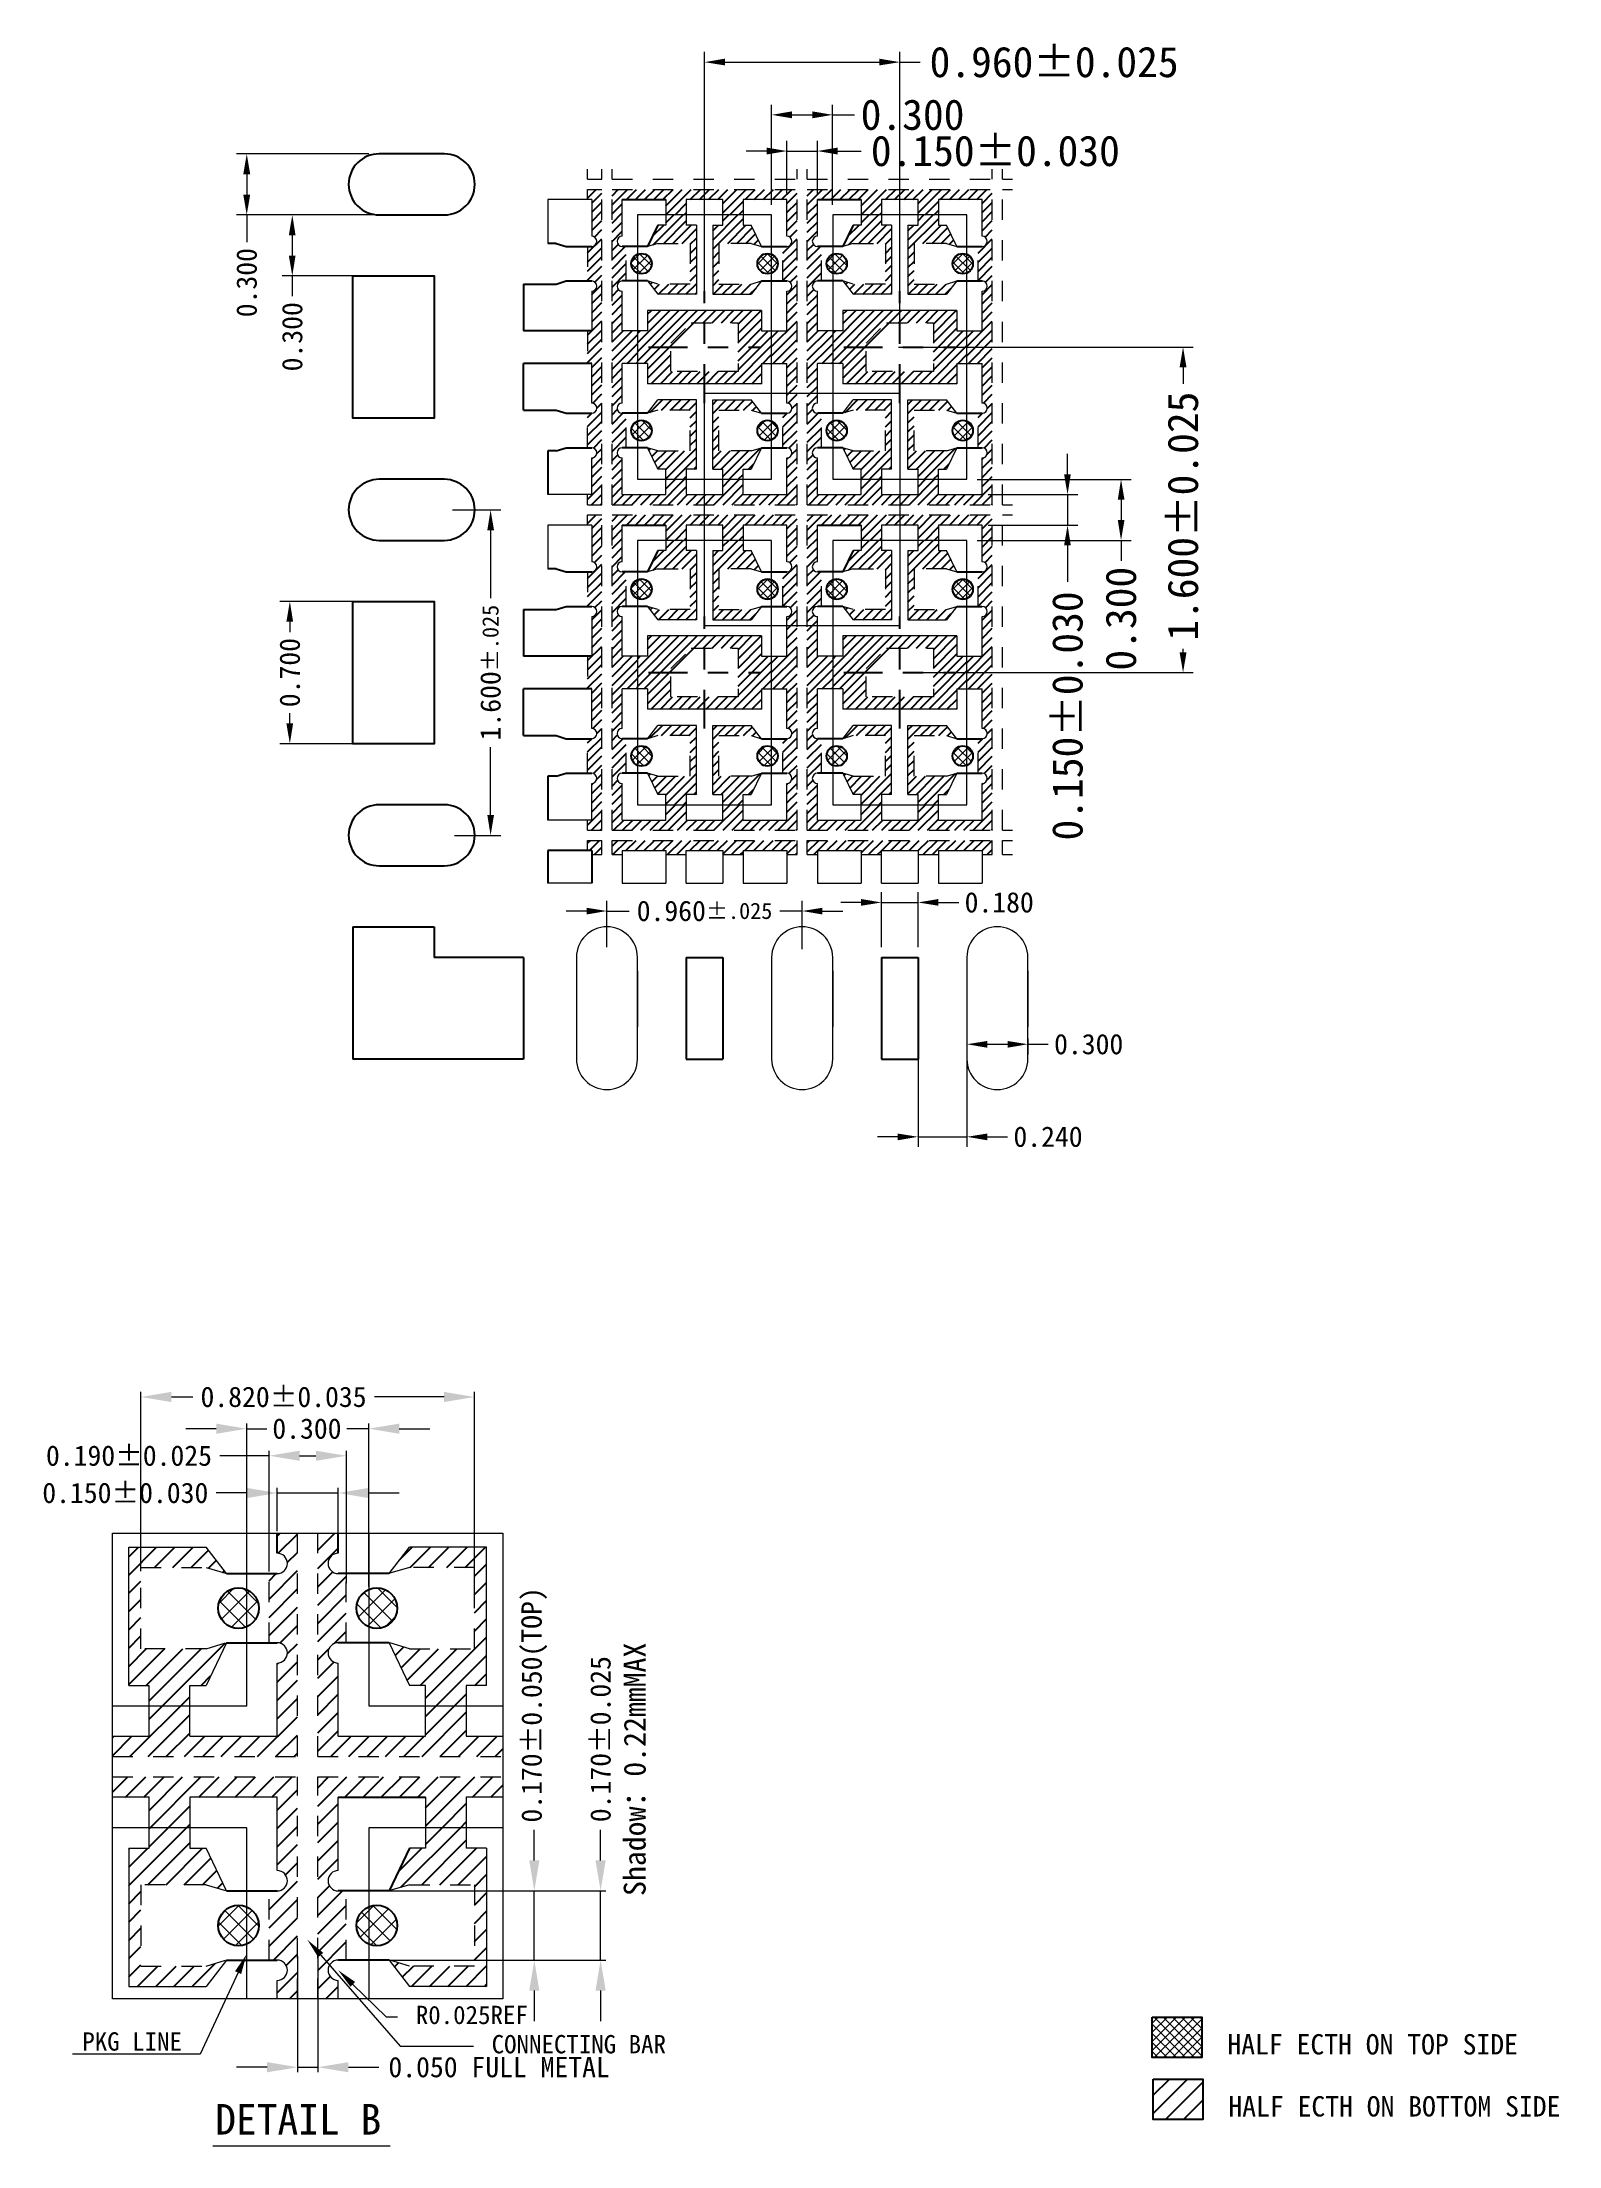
# Model space of a CAD drawing. Extents: x 869.7 to 877.2, y 81 to 91.3.
import ezdxf
from ezdxf import colors
from ezdxf.entities.mleader import LeaderData, LeaderLine
from ezdxf.math import Vec2, Vec3

# ---------------------------------------------------------------- set-up
doc = ezdxf.new("R2010")
doc.units = 0
doc.linetypes.add('CENTER2', pattern=[28.575, 19.05, -3.175, 3.175, -3.175])
doc.linetypes.add('HIDDEN2', pattern=[4.7625, 3.175, -1.5875])
for name, color, linetype in [('1', 7, 'Continuous'), ('BOT', 7, 'Continuous'), ('DIE', 7, 'Continuous'), ('ECTH', 4, 'Continuous'), ('NOTE', 4, 'Continuous'), ('outline', 190, 'Continuous'), ('PLATING', 3, 'Continuous'), ('中心线', 1, 'CENTER2'), ('图层1实体', 7, 'Continuous'), ('標注', 4, 'Continuous')]:
    doc.layers.add(name, color=color, linetype=linetype)
doc.layers.add('ETCH', color=4, linetype='Continuous', lineweight=15)
doc.layers.add('标注线', color=3, linetype='Continuous', lineweight=9)
doc.styles.add('SIMPLEX', font='SIMPLEX')
doc.styles.get("Standard").update_dxf_attribs({"font": ''})
doc.styles.add('宋体', font='')
doc.styles.get('Standard').set_extended_font_data('SimSun')
doc.styles.get('宋体').set_extended_font_data('SimSun')
doc.dimstyles.new('1D$0', dxfattribs={"dimtxt": 0.07, "dimasz": 0.07, "dimexe": 0.025, "dimexo": 0.025, "dimgap": 0.025, "dimtad": 0, "dimdec": 3, "dimzin": 0, "dimdsep": 46, "dimtxsty": 'Standard', "dimcen": 0.009, "dimdle": 0.14, "dimclrd": 256, "dimclre": 256, "dimclrt": 256, "dimadec": 0, "dimazin": 1, "dimtfac": 1, "dimtdec": 3, "dimtofl": 0, "dimtmove": 0, "dimatfit": 3, "dimfxl": 1, "dimtolj": 1, "dimtzin": 0, "dimarcsym": 0})
doc.dimstyles.new('副本 Standard', dxfattribs={"dimtxt": 0.12, "dimasz": 0.1, "dimexe": 0.75, "dimexo": 0.75, "dimgap": 0.027, "dimtad": 0, "dimdec": 3, "dimzin": 1, "dimdsep": 46, "dimtxsty": 'SIMPLEX', "dimcen": 0.1905, "dimclrd": 1, "dimclre": 1, "dimclrt": 7, "dimadec": 0, "dimazin": 0, "dimtp": 0.03, "dimtm": 0.05, "dimtfac": 0.8, "dimtdec": 3, "dimtmove": 0, "dimatfit": 3, "dimfxl": 0.05, "dimtolj": 1, "dimtzin": 4, "dimlwd": -1, "dimlwe": -1, "dimarcsym": 2})
pattern_1 = [(135, (843.28852, 93.714823), (-0.02245064, -0.02245064), []), (225, (843.28852, 93.714823), (0.02245064, -0.02245064), [])]
pattern_2 = [(135, (844.24852, 93.714823), (-0.02245064, -0.02245064), []), (225, (844.24852, 93.714823), (0.02245064, -0.02245064), [])]
pattern_3 = [(135, (843.28852, 95.314823), (-0.02245064, -0.02245064), []), (225, (843.28852, 95.314823), (0.02245064, -0.02245064), [])]
pattern_4 = [(135, (844.24852, 95.314823), (-0.02245064, -0.02245064), []), (225, (844.24852, 95.314823), (0.02245064, -0.02245064), [])]
pattern_5 = [(45, (-889.964797, -82.768395), (-0.0449012806, 0.0449012806), [])]

msp = doc.modelspace()

# ---------------------------------------------------------------- texts
at = {"layer": 'NOTE', "color": 4, "lineweight": 0}
msp.add_text('Shadow：0.22mmMAX', height=0.10761, rotation=90, dxfattribs=at).set_placement((872.7055, 82.2361))
at = {"layer": '标注线', "color": 4}
for s, height, p in [('HALF ECTH ON TOP SIDE', 0.1, (875.5661, 81.4567)), ('DETAIL B', 0.15, (870.5891, 81.0631)), ('HALF ECTH ON BOTTOM SIDE', 0.1, (875.5709, 81.1518))]:
    msp.add_text(s, height=height, dxfattribs=at).set_placement(p)

# ---------------------------------------------------------------- blocks, each defined once
blk = doc.blocks.new('*U1')
at = {"lineweight": 5}
for p, q in [((-0.15, 0.25), (-0.15, -0.25)), ((0.15, -0.25), (0.15, 0.25)), ((0.15, 0.184), (0.15, -0.091))]:
    blk.add_line(p, q, dxfattribs=at)
for centre, start, end in [((0, 0.25), 0, 180), ((0, -0.25), 180, 0)]:
    blk.add_arc(centre, 0.15, start, end, dxfattribs=at)
blk = doc.blocks.new('*U0')
at = {"color": 0, "linetype": 'ByBlock', "lineweight": -2}
for p in [(0, 0), (0.96, 0), (1.92, 0)]:
    blk.add_blockref('*U1', p, dxfattribs=at)
blk = doc.blocks.new('*U3')
at = {"color": 7}
for p, q in [((-0.09, 0.25), (-0.09, -0.25)), ((-0.09, 0.25), (0.09, 0.25)), ((0.09, 0.25), (0.09, -0.25)), ((-0.09, -0.25), (0.09, -0.25))]:
    blk.add_line(p, q, dxfattribs=at)
blk = doc.blocks.new('*U2')
at = {"color": 0, "linetype": 'ByBlock', "lineweight": -2}
for p in [(0, 0), (0.96, 0)]:
    blk.add_blockref('*U3', p, dxfattribs=at)
blk = doc.blocks.new('*U5')
at = {"color": 7}
blk.add_lwpolyline([(-0.2, 0.35), (0.2, 0.35), (0.2, -0.35), (-0.2, -0.35)], close=True, dxfattribs=at)
blk = doc.blocks.new('*U4')
at = {"color": 0, "linetype": 'ByBlock', "lineweight": -2}
for p in [(0, 1.6), (0, 0)]:
    blk.add_blockref('*U5', p, dxfattribs=at)
blk = doc.blocks.new('*D6')
at = {"layer": 'Defpoints', "color": 0, "transparency": 16777216}
for p in [(871.395, 90.8), (870.744, 90.5), (871.323, 90.5)]:
    blk.add_point(p, dxfattribs=at)
at = {"layer": '標注', "color": 4, "linetype": 'ByBlock', "lineweight": 5, "transparency": 16777216}
for p, q in [((871.345, 90.8), (870.694, 90.8)), ((870.744, 90.7), (870.744, 90.6)), ((871.273, 90.5), (870.694, 90.5)), ((870.744, 90.5), (870.744, 90.366))]:
    blk.add_line(p, q, dxfattribs=at)
at = {"layer": '標注', "color": 4, "transparency": 16777216}
for points in [[(870.761, 90.7), (870.727, 90.7), (870.744, 90.8)], [(870.727, 90.6), (870.761, 90.6), (870.744, 90.5)]]:
    blk.add_solid(points, dxfattribs=at)
at = {"layer": '標注', "color": 4, "lineweight": 13, "transparency": 16777216, "insert": (870.744, 90.167), "char_height": 0.1, "attachment_point": 5, "rotation": 90, "style": '宋体'}
blk.add_mtext('\\A1;0.300', dxfattribs=at)
blk = doc.blocks.new('*D7')
at = {"layer": 'Defpoints', "color": 0, "transparency": 16777216}
for p in [(871.465, 90.5), (870.968, 90.2), (871.465, 90.2)]:
    blk.add_point(p, dxfattribs=at)
at = {"layer": '標注', "color": 4, "linetype": 'ByBlock', "lineweight": 5, "transparency": 16777216}
for p, q in [((871.415, 90.5), (870.918, 90.5)), ((870.968, 90.4), (870.968, 90.3)), ((871.415, 90.2), (870.918, 90.2)), ((870.968, 90.2), (870.968, 90.1))]:
    blk.add_line(p, q, dxfattribs=at)
at = {"layer": '標注', "color": 4, "transparency": 16777216}
for points in [[(870.984, 90.4), (870.951, 90.4), (870.968, 90.5)], [(870.951, 90.3), (870.984, 90.3), (870.968, 90.2)]]:
    blk.add_solid(points, dxfattribs=at)
at = {"layer": '標注', "color": 4, "lineweight": 13, "transparency": 16777216, "insert": (870.968, 89.901), "char_height": 0.1, "attachment_point": 5, "rotation": 90, "style": '宋体'}
blk.add_mtext('\\A1;0.300', dxfattribs=at)
blk = doc.blocks.new('*D8')
at = {"layer": 'Defpoints', "color": 0, "transparency": 16777216}
for p in [(871.465, 88.6), (870.956, 87.9), (871.465, 87.9)]:
    blk.add_point(p, dxfattribs=at)
at = {"layer": '標注', "color": 4, "linetype": 'ByBlock', "lineweight": 5, "transparency": 16777216}
for p, q in [((871.415, 88.6), (870.906, 88.6)), ((870.956, 88.5), (870.956, 88.449)), ((870.956, 88), (870.956, 88.051)), ((871.415, 87.9), (870.906, 87.9))]:
    blk.add_line(p, q, dxfattribs=at)
at = {"layer": '標注', "color": 4, "transparency": 16777216}
for points in [[(870.972, 88.5), (870.939, 88.5), (870.956, 88.6)], [(870.939, 88), (870.972, 88), (870.956, 87.9)]]:
    blk.add_solid(points, dxfattribs=at)
at = {"layer": '標注', "color": 4, "lineweight": 13, "transparency": 16777216, "insert": (870.956, 88.25), "char_height": 0.1, "attachment_point": 5, "rotation": 90, "style": '宋体'}
blk.add_mtext('\\A1;0.700', dxfattribs=at)
blk = doc.blocks.new('*D9')
at = {"layer": 'Defpoints', "color": 0, "transparency": 16777216}
for p in [(874.045, 87.12), (873.865, 86.85), (874.045, 86.85)]:
    blk.add_point(p, dxfattribs=at)
at = {"layer": '標注', "color": 4, "linetype": 'ByBlock', "lineweight": 5, "transparency": 16777216}
for p, q in [((873.765, 87.12), (873.665, 87.12)), ((873.865, 86.9), (873.865, 87.17)), ((873.865, 87.12), (874.045, 87.12)), ((874.045, 86.9), (874.045, 87.17)), ((874.145, 87.12), (874.245, 87.12))]:
    blk.add_line(p, q, dxfattribs=at)
at = {"layer": '標注', "color": 4, "transparency": 16777216}
for points in [[(873.765, 87.104), (873.765, 87.137), (873.865, 87.12)], [(874.145, 87.137), (874.145, 87.104), (874.045, 87.12)]]:
    blk.add_solid(points, dxfattribs=at)
at = {"layer": '標注', "color": 4, "lineweight": 13, "transparency": 16777216, "insert": (874.444, 87.12), "char_height": 0.1, "attachment_point": 5, "style": '宋体'}
blk.add_mtext('\\A1;0.180', dxfattribs=at)
blk = doc.blocks.new('*D10')
at = {"layer": 'Defpoints', "color": 0, "transparency": 16777216}
for p in [(874.285, 86.501), (874.585, 86.501), (874.585, 86.423)]:
    blk.add_point(p, dxfattribs=at)
at = {"layer": '標注', "color": 4, "linetype": 'ByBlock', "lineweight": 5, "transparency": 16777216}
for p, q in [((874.285, 86.451), (874.285, 86.373)), ((874.385, 86.423), (874.485, 86.423)), ((874.585, 86.451), (874.585, 86.373)), ((874.585, 86.423), (874.685, 86.423))]:
    blk.add_line(p, q, dxfattribs=at)
at = {"layer": '標注', "color": 4, "transparency": 16777216}
for points in [[(874.385, 86.439), (874.385, 86.406), (874.285, 86.423)], [(874.485, 86.406), (874.485, 86.439), (874.585, 86.423)]]:
    blk.add_solid(points, dxfattribs=at)
at = {"layer": '標注', "color": 4, "lineweight": 13, "transparency": 16777216, "insert": (874.884, 86.423), "char_height": 0.1, "attachment_point": 5, "style": '宋体'}
blk.add_mtext('\\A1;0.300', dxfattribs=at)
blk = doc.blocks.new('*D11')
at = {"layer": 'Defpoints', "color": 0, "transparency": 16777216}
for p in [(874.285, 86.501), (874.045, 86.423), (874.285, 85.968)]:
    blk.add_point(p, dxfattribs=at)
at = {"layer": '標注', "color": 4, "linetype": 'ByBlock', "lineweight": 5, "transparency": 16777216}
for p, q in [((874.045, 86.373), (874.045, 85.918)), ((874.285, 86.451), (874.285, 85.918)), ((873.945, 85.968), (873.845, 85.968)), ((874.045, 85.968), (874.285, 85.968)), ((874.385, 85.968), (874.485, 85.968))]:
    blk.add_line(p, q, dxfattribs=at)
at = {"layer": '標注', "color": 4, "transparency": 16777216}
for points in [[(873.945, 85.951), (873.945, 85.984), (874.045, 85.968)], [(874.385, 85.984), (874.385, 85.951), (874.285, 85.968)]]:
    blk.add_solid(points, dxfattribs=at)
at = {"layer": '標注', "color": 4, "lineweight": 13, "transparency": 16777216, "insert": (874.684, 85.968), "char_height": 0.1, "attachment_point": 5, "style": '宋体'}
blk.add_mtext('\\A1;0.240', dxfattribs=at)
blk = doc.blocks.new('*D12')
at = {"layer": 'Defpoints', "color": 0, "transparency": 16777216}
for p in [(873.475, 87.078), (872.515, 86.85), (873.475, 86.84)]:
    blk.add_point(p, dxfattribs=at)
at = {"layer": '標注', "color": 4, "linetype": 'ByBlock', "lineweight": 5, "transparency": 16777216}
for p, q in [((872.515, 86.9), (872.515, 87.128)), ((873.475, 86.89), (873.475, 87.128)), ((872.415, 87.078), (872.315, 87.078)), ((872.515, 87.078), (872.625, 87.078)), ((873.475, 87.078), (873.366, 87.078)), ((873.575, 87.078), (873.675, 87.078))]:
    blk.add_line(p, q, dxfattribs=at)
at = {"layer": '標注', "color": 4, "transparency": 16777216}
for points in [[(872.415, 87.061), (872.415, 87.094), (872.515, 87.078)], [(873.575, 87.094), (873.575, 87.061), (873.475, 87.078)]]:
    blk.add_solid(points, dxfattribs=at)
at = {"layer": '標注', "color": 4, "lineweight": 13, "transparency": 16777216, "insert": (872.995, 87.078), "char_height": 0.1, "attachment_point": 5, "style": '宋体'}
blk.add_mtext('\\A1;0.960{\\H0.080000;%%p.025}', dxfattribs=at)
blk = doc.blocks.new('*D13')
at = {"layer": 'Defpoints', "color": 0, "transparency": 16777216}
for p in [(871.705, 89.05), (871.715, 87.45), (871.943, 87.45)]:
    blk.add_point(p, dxfattribs=at)
at = {"layer": '標注', "color": 4, "linetype": 'ByBlock', "lineweight": 5, "transparency": 16777216}
for p, q in [((871.755, 89.05), (871.993, 89.05)), ((871.943, 88.95), (871.943, 88.616)), ((871.943, 87.55), (871.943, 87.884)), ((871.765, 87.45), (871.993, 87.45))]:
    blk.add_line(p, q, dxfattribs=at)
at = {"layer": '標注', "color": 4, "transparency": 16777216}
for points in [[(871.96, 88.95), (871.927, 88.95), (871.943, 89.05)], [(871.927, 87.55), (871.96, 87.55), (871.943, 87.45)]]:
    blk.add_solid(points, dxfattribs=at)
at = {"layer": '標注', "color": 4, "lineweight": 13, "transparency": 16777216, "insert": (871.943, 88.25), "char_height": 0.1, "attachment_point": 5, "rotation": 90, "style": '宋体'}
blk.add_mtext('\\A1;1.600{\\H0.080000;%%p.025}', dxfattribs=at)
blk = doc.blocks.new('*D14')
at = {"layer": 'Defpoints', "color": 0, "transparency": 16777216}
for p in [(873.955, 91.251), (872.995, 90.03), (873.955, 89.85)]:
    blk.add_point(p, dxfattribs=at)
at = {"layer": '標注', "color": 4, "linetype": 'ByBlock', "lineweight": 5, "transparency": 16777216}
for p, q in [((872.995, 90.08), (872.995, 91.301)), ((873.095, 91.251), (873.855, 91.251)), ((873.955, 89.9), (873.955, 91.301)), ((873.955, 91.251), (874.055, 91.251))]:
    blk.add_line(p, q, dxfattribs=at)
at = {"layer": '標注', "color": 4, "transparency": 16777216}
for points in [[(873.095, 91.268), (873.095, 91.235), (872.995, 91.251)], [(873.855, 91.235), (873.855, 91.268), (873.955, 91.251)]]:
    blk.add_solid(points, dxfattribs=at)
at = {"layer": '標注', "color": 4, "lineweight": 13, "transparency": 16777216, "insert": (874.714, 91.251), "char_height": 0.15, "attachment_point": 5, "style": '宋体'}
blk.add_mtext('\\A1;0.960%%P0.025', dxfattribs=at)
blk = doc.blocks.new('*D15')
at = {"layer": 'Defpoints', "color": 0, "transparency": 16777216}
for p in [(873.625, 90.992), (873.325, 90.5), (873.625, 90.5)]:
    blk.add_point(p, dxfattribs=at)
at = {"layer": '標注', "color": 4, "linetype": 'ByBlock', "lineweight": 5, "transparency": 16777216}
for p, q in [((873.325, 90.55), (873.325, 91.042)), ((873.625, 90.55), (873.625, 91.042)), ((873.425, 90.992), (873.525, 90.992)), ((873.625, 90.992), (873.733, 90.992))]:
    blk.add_line(p, q, dxfattribs=at)
at = {"layer": '標注', "color": 4, "transparency": 16777216}
for points in [[(873.425, 91.009), (873.425, 90.975), (873.325, 90.992)], [(873.525, 90.975), (873.525, 91.009), (873.625, 90.992)]]:
    blk.add_solid(points, dxfattribs=at)
at = {"layer": '標注', "color": 4, "lineweight": 13, "transparency": 16777216, "insert": (874.018, 90.992), "char_height": 0.15, "attachment_point": 5, "style": '宋体'}
blk.add_mtext('\\A1;0.300', dxfattribs=at)
blk = doc.blocks.new('*D16')
at = {"layer": 'Defpoints', "color": 0, "transparency": 16777216}
for p in [(873.55, 90.814), (873.4, 90.555), (873.55, 90.555)]:
    blk.add_point(p, dxfattribs=at)
at = {"layer": '標注', "color": 4, "linetype": 'ByBlock', "lineweight": 5, "transparency": 16777216}
for p, q in [((873.3, 90.814), (873.2, 90.814)), ((873.4, 90.605), (873.4, 90.864)), ((873.4, 90.814), (873.55, 90.814)), ((873.55, 90.605), (873.55, 90.864)), ((873.65, 90.814), (873.765, 90.814))]:
    blk.add_line(p, q, dxfattribs=at)
at = {"layer": '標注', "color": 4, "transparency": 16777216}
for points in [[(873.3, 90.797), (873.3, 90.831), (873.4, 90.814)], [(873.65, 90.831), (873.65, 90.797), (873.55, 90.814)]]:
    blk.add_solid(points, dxfattribs=at)
at = {"layer": '標注', "color": 4, "lineweight": 13, "transparency": 16777216, "insert": (874.425, 90.814), "char_height": 0.15, "attachment_point": 5, "style": '宋体'}
blk.add_mtext('\\A1;0.150%%p0.030', dxfattribs=at)
blk = doc.blocks.new('*D17')
at = {"layer": 'Defpoints', "color": 0, "transparency": 16777216}
for p in [(873.898, 89.85), (873.955, 88.25), (875.348, 88.25)]:
    blk.add_point(p, dxfattribs=at)
at = {"layer": '標注', "color": 4, "linetype": 'ByBlock', "lineweight": 5, "transparency": 16777216}
for p, q in [((873.948, 89.85), (875.398, 89.85)), ((875.348, 89.75), (875.348, 89.67)), ((875.348, 88.35), (875.348, 88.367)), ((874.005, 88.25), (875.398, 88.25))]:
    blk.add_line(p, q, dxfattribs=at)
at = {"layer": '標注', "color": 4, "transparency": 16777216}
for points in [[(875.365, 89.75), (875.331, 89.75), (875.348, 89.85)], [(875.331, 88.35), (875.365, 88.35), (875.348, 88.25)]]:
    blk.add_solid(points, dxfattribs=at)
at = {"layer": '標注', "color": 4, "lineweight": 13, "transparency": 16777216, "insert": (875.348, 89.019), "char_height": 0.15, "attachment_point": 5, "rotation": 90, "style": '宋体'}
blk.add_mtext('\\A1;1.600%%P0.025', dxfattribs=at)
blk = doc.blocks.new('*D18')
at = {"layer": 'Defpoints', "color": 0, "transparency": 16777216}
for p in [(874.285, 89.2), (874.285, 88.9), (875.043, 88.9)]:
    blk.add_point(p, dxfattribs=at)
at = {"layer": '標注', "color": 4, "linetype": 'ByBlock', "lineweight": 5, "transparency": 16777216}
for p, q in [((874.335, 89.2), (875.093, 89.2)), ((875.043, 89.1), (875.043, 89)), ((874.335, 88.9), (875.093, 88.9)), ((875.043, 88.9), (875.043, 88.8))]:
    blk.add_line(p, q, dxfattribs=at)
at = {"layer": '標注', "color": 4, "transparency": 16777216}
for points in [[(875.06, 89.1), (875.027, 89.1), (875.043, 89.2)], [(875.027, 89), (875.06, 89), (875.043, 88.9)]]:
    blk.add_solid(points, dxfattribs=at)
at = {"layer": '標注', "color": 4, "lineweight": 13, "transparency": 16777216, "insert": (875.043, 88.515), "char_height": 0.15, "attachment_point": 5, "rotation": 90, "style": '宋体'}
blk.add_mtext('\\A1;0.300', dxfattribs=at)
blk = doc.blocks.new('*D19')
at = {"layer": 'Defpoints', "color": 0, "transparency": 16777216}
for p in [(874.34, 89.125), (874.34, 88.975), (874.78, 88.975)]:
    blk.add_point(p, dxfattribs=at)
at = {"layer": '標注', "color": 4, "linetype": 'ByBlock', "lineweight": 5, "transparency": 16777216}
for p, q in [((874.78, 89.225), (874.78, 89.325)), ((874.39, 89.125), (874.83, 89.125)), ((874.78, 89.125), (874.78, 88.975)), ((874.39, 88.975), (874.83, 88.975)), ((874.78, 88.875), (874.78, 88.697))]:
    blk.add_line(p, q, dxfattribs=at)
at = {"layer": '標注', "color": 4, "transparency": 16777216}
for points in [[(874.763, 89.225), (874.796, 89.225), (874.78, 89.125)], [(874.796, 88.875), (874.763, 88.875), (874.78, 88.975)]]:
    blk.add_solid(points, dxfattribs=at)
at = {"layer": '標注', "color": 4, "lineweight": 13, "transparency": 16777216, "insert": (874.78, 88.037), "char_height": 0.15, "attachment_point": 5, "rotation": 90, "style": '宋体'}
blk.add_mtext('\\A1;0.150%%p0.030', dxfattribs=at)
blk = doc.blocks.new('*D20')
at = {"layer": 'Defpoints', "color": 0, "transparency": 16777216}
for p in [(871.344, 84.533), (870.744, 83.747), (871.344, 83.747)]:
    blk.add_point(p, dxfattribs=at)
at = {"layer": 'NOTE', "lineweight": 0, "transparency": 16777216}
for p, q in [((870.594, 84.533), (870.444, 84.533)), ((870.744, 83.757), (870.744, 84.558)), ((870.744, 84.533), (870.843, 84.533)), ((871.344, 84.533), (871.236, 84.533)), ((871.344, 83.757), (871.344, 84.558)), ((871.494, 84.533), (871.644, 84.533))]:
    blk.add_line(p, q, dxfattribs=at)
at = {"layer": 'NOTE', "transparency": 16777216}
for points in [[(870.594, 84.508), (870.594, 84.558), (870.744, 84.533)], [(871.494, 84.558), (871.494, 84.508), (871.344, 84.533)]]:
    blk.add_solid(points, dxfattribs=at)
at = {"layer": 'NOTE', "lineweight": 0, "transparency": 16777216, "insert": (871.04, 84.533), "char_height": 0.1, "attachment_point": 5, "style": '宋体'}
blk.add_mtext('\\A1;0.300', dxfattribs=at)
blk = doc.blocks.new('*D21')
at = {"layer": 'Defpoints', "color": 0, "transparency": 16777216}
for p in [(871.864, 84.689), (870.224, 83.822), (871.864, 83.686)]:
    blk.add_point(p, dxfattribs=at)
at = {"layer": 'NOTE', "lineweight": 0, "transparency": 16777216}
for p, q in [((870.224, 83.832), (870.224, 84.714)), ((871.864, 83.696), (871.864, 84.714)), ((870.374, 84.689), (870.479, 84.689)), ((871.714, 84.689), (871.372, 84.689))]:
    blk.add_line(p, q, dxfattribs=at)
at = {"layer": 'NOTE', "transparency": 16777216}
for points in [[(870.374, 84.714), (870.374, 84.664), (870.224, 84.689)], [(871.714, 84.664), (871.714, 84.714), (871.864, 84.689)]]:
    blk.add_solid(points, dxfattribs=at)
at = {"layer": 'NOTE', "lineweight": 0, "transparency": 16777216, "insert": (870.925, 84.689), "char_height": 0.1, "attachment_point": 5, "style": '宋体'}
blk.add_mtext('\\A1;0.820%%p0.035', dxfattribs=at)
blk = doc.blocks.new('*D22')
at = {"layer": 'Defpoints', "color": 0, "transparency": 16777216}
for p in [(871.194, 84.217), (870.894, 84.02), (871.194, 83.97)]:
    blk.add_point(p, dxfattribs=at)
at = {"layer": 'NOTE', "lineweight": 0, "transparency": 16777216}
for p, q in [((870.744, 84.217), (870.594, 84.217)), ((870.894, 84.03), (870.894, 84.242)), ((870.894, 84.217), (871.194, 84.217)), ((871.194, 83.98), (871.194, 84.242)), ((871.344, 84.217), (871.494, 84.217))]:
    blk.add_line(p, q, dxfattribs=at)
at = {"layer": 'NOTE', "transparency": 16777216}
for points in [[(870.744, 84.192), (870.744, 84.242), (870.894, 84.217)], [(871.344, 84.242), (871.344, 84.192), (871.194, 84.217)]]:
    blk.add_solid(points, dxfattribs=at)
at = {"layer": 'NOTE', "lineweight": 0, "transparency": 16777216, "insert": (870.147, 84.217), "char_height": 0.1, "attachment_point": 5, "style": '宋体'}
blk.add_mtext('\\A1;0.150%%p0.030', dxfattribs=at)
blk = doc.blocks.new('*D23')
at = {"layer": 'Defpoints', "color": 0, "transparency": 16777216}
for p in [(871.234, 84.4), (870.854, 83.821), (871.234, 83.763)]:
    blk.add_point(p, dxfattribs=at)
at = {"layer": 'NOTE', "lineweight": 0, "transparency": 16777216}
for p, q in [((870.854, 84.4), (870.611, 84.4)), ((870.854, 83.831), (870.854, 84.425)), ((871.004, 84.4), (871.084, 84.4)), ((871.234, 83.773), (871.234, 84.425))]:
    blk.add_line(p, q, dxfattribs=at)
at = {"layer": 'NOTE', "transparency": 16777216}
for points in [[(871.004, 84.425), (871.004, 84.375), (870.854, 84.4)], [(871.084, 84.375), (871.084, 84.425), (871.234, 84.4)]]:
    blk.add_solid(points, dxfattribs=at)
at = {"layer": 'NOTE', "lineweight": 0, "transparency": 16777216, "insert": (870.165, 84.4), "char_height": 0.1, "attachment_point": 5, "style": '宋体'}
blk.add_mtext('\\A1;0.190%%p0.025', dxfattribs=at)
blk = doc.blocks.new('*D24')
at = {"layer": 'Defpoints', "color": 0, "transparency": 16777216}
for p in [(871.379, 82.261), (872.158, 82.261), (871.379, 81.921)]:
    blk.add_point(p, dxfattribs=at)
at = {"layer": 'NOTE', "lineweight": 0, "transparency": 16777216}
for p, q in [((872.158, 82.411), (872.158, 82.561)), ((871.389, 82.261), (872.183, 82.261)), ((872.158, 81.921), (872.158, 82.261)), ((871.389, 81.921), (872.183, 81.921)), ((872.158, 81.771), (872.158, 81.621))]:
    blk.add_line(p, q, dxfattribs=at)
at = {"layer": 'NOTE', "transparency": 16777216}
for points in [[(872.133, 82.411), (872.183, 82.411), (872.158, 82.261)], [(872.183, 81.771), (872.133, 81.771), (872.158, 81.921)]]:
    blk.add_solid(points, dxfattribs=at)
at = {"layer": 'NOTE', "color": 4, "lineweight": 0, "transparency": 16777216, "insert": (872.158, 83.175), "char_height": 0.1, "attachment_point": 5, "rotation": 90, "style": '宋体'}
blk.add_mtext('\\A1;0.170%%p0.050(TOP)', dxfattribs=at)
blk = doc.blocks.new('*D25')
at = {"layer": 'Defpoints', "color": 0, "transparency": 16777216}
for p in [(871.354, 82.261), (872.484, 82.261), (871.354, 81.921)]:
    blk.add_point(p, dxfattribs=at)
at = {"layer": 'NOTE', "lineweight": 0, "transparency": 16777216}
for p, q in [((872.484, 82.411), (872.484, 82.561)), ((871.364, 82.261), (872.509, 82.261)), ((872.484, 81.921), (872.484, 82.261)), ((871.364, 81.921), (872.509, 81.921)), ((872.484, 81.771), (872.484, 81.621))]:
    blk.add_line(p, q, dxfattribs=at)
at = {"layer": 'NOTE', "transparency": 16777216}
for points in [[(872.459, 82.411), (872.509, 82.411), (872.484, 82.261)], [(872.509, 81.771), (872.459, 81.771), (872.484, 81.921)]]:
    blk.add_solid(points, dxfattribs=at)
at = {"layer": 'NOTE', "lineweight": 0, "transparency": 16777216, "insert": (872.484, 83.007), "char_height": 0.1, "attachment_point": 5, "rotation": 90, "style": '宋体'}
blk.add_mtext('\\A1;0.170%%p0.025', dxfattribs=at)
blk = doc.blocks.new('*D26')
at = {"layer": 'Defpoints', "color": 0, "transparency": 16777216}
for p in [(870.994, 81.95), (871.094, 81.95), (871.094, 81.394)]:
    blk.add_point(p, dxfattribs=at)
at = {"layer": 'NOTE', "lineweight": 0, "transparency": 16777216}
for p, q in [((870.994, 81.94), (870.994, 81.369)), ((871.094, 81.94), (871.094, 81.369)), ((870.844, 81.394), (870.694, 81.394)), ((870.994, 81.394), (871.094, 81.394)), ((871.244, 81.394), (871.394, 81.394))]:
    blk.add_line(p, q, dxfattribs=at)
at = {"layer": 'NOTE', "transparency": 16777216}
for points in [[(870.844, 81.369), (870.844, 81.419), (870.994, 81.394)], [(871.244, 81.419), (871.244, 81.369), (871.094, 81.394)]]:
    blk.add_solid(points, dxfattribs=at)
at = {"layer": 'NOTE', "lineweight": 0, "transparency": 16777216, "insert": (871.985, 81.394), "char_height": 0.1, "attachment_point": 5, "style": '宋体'}
blk.add_mtext('\\A1;0.050 FULL METAL', dxfattribs=at)
blk = doc.blocks.new('*U28')
at = {"color": 1, "ltscale": 10}
for p, q in [((0.16, 0.15), (-0.16, 0.15)), ((-0.16, -0.15), (0.16, -0.15))]:
    blk.add_line(p, q, dxfattribs=at)
at = {"layer": '1', "color": 1, "ltscale": 10}
for centre, start, end in [((-0.16, 0), 90, 270), ((0.16, 0), 270, 90)]:
    blk.add_arc(centre, 0.15, start, end, dxfattribs=at)
blk = doc.blocks.new('*U27')
at = {"layer": 'PLATING', "color": 0, "linetype": 'ByBlock', "lineweight": -2, "transparency": 16777216}
for p in [(0, 3.2), (0, 1.6), (0, 0)]:
    blk.add_blockref('*U28', p, dxfattribs=at)

# ---------------------------------------------------------------- dimensions: what is measured, and where the dimension line sits
at = {"layer": 'NOTE', "lineweight": 0}
for base, p1, p2, override, picture, middle in [((871.8637, 84.6888), (870.2237, 83.8223), (871.8637, 83.6862), {"dimtxt": 0.1, "dimasz": 0.15, "dimexo": 0.01, "dimlfac": 0.5, "dimtxsty": '宋体', "dimsah": 1, "dimtol": 1, "dimtp": 0.035, "dimtm": 0.035, "dimtofl": 1, "dimfxl": 0.03, "dimlwd": 0, "dimlwe": 0, "dimarcsym": 2}, '*D21', (870.9255, 84.6888)), ((871.3437, 84.5327), (870.7437, 83.7467), (871.3437, 83.7467), {"dimtxt": 0.1, "dimasz": 0.15, "dimexo": 0.01, "dimlfac": 0.5, "dimtxsty": '宋体', "dimsah": 1, "dimtofl": 1, "dimfxl": 0.03, "dimlwd": 0, "dimlwe": 0, "dimarcsym": 2}, '*D20', (871.0395, 84.5327)), ((871.2337, 84.3996), (870.8537, 83.8209), (871.2337, 83.7628), {"dimtxt": 0.1, "dimasz": 0.15, "dimexo": 0.01, "dimlfac": 0.5, "dimtxsty": '宋体', "dimsah": 1, "dimtol": 1, "dimtp": 0.025, "dimtm": 0.025, "dimtofl": 1, "dimfxl": 0.03, "dimlwd": 0, "dimlwe": 0, "dimarcsym": 2}, '*D23', (870.1645, 84.3996)), ((871.1937, 84.2171), (870.8937, 84.0196), (871.1937, 83.9703), {"dimtxt": 0.1, "dimasz": 0.15, "dimexo": 0.01, "dimlfac": 0.5, "dimtxsty": '宋体', "dimsah": 1, "dimtol": 1, "dimtp": 0.03, "dimtm": 0.03, "dimtofl": 1, "dimfxl": 0.03, "dimlwd": 0, "dimlwe": 0, "dimarcsym": 2}, '*D22', (870.1466, 84.2171))]:
    dim = msp.add_linear_dim(base=base, p1=p1, p2=p2, dimstyle='1D$0', override=override, dxfattribs=at)
    dim.commit()
    dim.dimension.update_dxf_attribs({"geometry": picture, "text_midpoint": middle, "dimtype": 128})
at = {"layer": 'NOTE', "color": 1, "lineweight": 0}
dim = msp.add_linear_dim(base=(872.1582, 82.2609), p1=(871.3787, 81.9209), p2=(871.3787, 82.2609), angle=90, text='<>(TOP)', dimstyle='1D$0', override={"dimtxt": 0.1, "dimasz": 0.15, "dimexo": 0.01, "dimgap": 0.025, "dimlfac": 0.5, "dimtxsty": '宋体', "dimsah": 1, "dimclrt": 4, "dimtol": 1, "dimlim": 0, "dimtp": 0.05, "dimtm": 0.05, "dimtofl": 1, "dimfxl": 0.03, "dimlwd": 0, "dimlwe": 0, "dimarcsym": 2}, dxfattribs=at)
dim.commit()
dim.dimension.update_dxf_attribs({"geometry": '*D24', "text_midpoint": (872.1582, 83.1748), "dimtype": 128})
at = {"layer": 'NOTE', "lineweight": 0}
dim = msp.add_linear_dim(base=(872.4841, 82.2609), p1=(871.3537, 81.9209), p2=(871.3537, 82.2609), angle=90, dimstyle='1D$0', override={"dimtxt": 0.1, "dimasz": 0.15, "dimexo": 0.01, "dimgap": 0.025, "dimlfac": 0.5, "dimtxsty": '宋体', "dimsah": 1, "dimtol": 1, "dimlim": 0, "dimtp": 0.025, "dimtm": 0.025, "dimtofl": 1, "dimfxl": 0.03, "dimlwd": 0, "dimlwe": 0, "dimarcsym": 2}, dxfattribs=at)
dim.commit()
dim.dimension.update_dxf_attribs({"geometry": '*D25', "text_midpoint": (872.4841, 83.0072), "dimtype": 128})
dim = msp.add_linear_dim(base=(871.0937, 81.3944), p1=(870.9937, 81.95), p2=(871.0937, 81.95), text='<> FULL METAL', dimstyle='1D$0', override={"dimtxt": 0.1, "dimasz": 0.15, "dimexo": 0.01, "dimlfac": 0.5, "dimtxsty": '宋体', "dimsah": 1, "dimtofl": 1, "dimfxl": 0.03, "dimlwd": 0, "dimlwe": 0, "dimarcsym": 2}, dxfattribs=at)
dim.commit()
dim.dimension.update_dxf_attribs({"geometry": '*D26', "text_midpoint": (871.9852, 81.3944), "dimtype": 128})
at = {"layer": '標注', "linetype": 'ByBlock', "lineweight": 13}
dim = msp.add_linear_dim(base=(873.9551, 91.2513), p1=(872.9951, 90.0302), p2=(873.9551, 89.8502), text='<>%%P0.025', dimstyle='副本 Standard', override={"dimtxt": 0.15, "dimexe": 0.05, "dimexo": 0.05, "dimtxsty": '宋体', "dimclrd": 4, "dimclre": 4, "dimclrt": 4, "dimlwd": 5, "dimlwe": 5}, dxfattribs=at)
dim.commit()
dim.dimension.update_dxf_attribs({"geometry": '*D14', "text_midpoint": (874.7139, 91.2513), "dimtype": 128})
for base, p1, p2, override, picture, middle in [((873.6251, 90.9919), (873.3251, 90.5002), (873.6251, 90.5002), {"dimtxt": 0.15, "dimexe": 0.05, "dimexo": 0.05, "dimtxsty": '宋体', "dimclrd": 4, "dimclre": 4, "dimclrt": 4, "dimlwd": 5, "dimlwe": 5}, '*D15', (874.0178, 90.9919)), ((873.5501, 90.814), (873.4001, 90.5552), (873.5501, 90.5552), {"dimtxt": 0.15, "dimexe": 0.05, "dimexo": 0.05, "dimgap": 0.027, "dimtxsty": '宋体', "dimclrd": 4, "dimclre": 4, "dimclrt": 4, "dimtol": 1, "dimlim": 0, "dimtp": 0.03, "dimtm": 0.03, "dimtfac": 1, "dimtzin": 0, "dimlwd": 5, "dimlwe": 5}, '*D16', (874.4251, 90.814))]:
    dim = msp.add_linear_dim(base=base, p1=p1, p2=p2, dimstyle='副本 Standard', override=override, dxfattribs=at)
    dim.commit()
    dim.dimension.update_dxf_attribs({"geometry": picture, "text_midpoint": middle, "dimtype": 128})
for base, p1, p2, override, picture, middle in [((870.744, 90.5002), (871.3951, 90.8002), (871.3225, 90.5002), {"dimtxt": 0.1, "dimexe": 0.05, "dimexo": 0.05, "dimtxsty": '宋体', "dimclrd": 4, "dimclre": 4, "dimclrt": 4, "dimlwd": 5, "dimlwe": 5}, '*D6', (870.744, 90.1667)), ((874.7798, 88.9752), (874.3401, 89.1252), (874.3401, 88.9752), {"dimtxt": 0.15, "dimexe": 0.05, "dimexo": 0.05, "dimtxsty": '宋体', "dimclrd": 4, "dimclre": 4, "dimclrt": 4, "dimtol": 1, "dimtp": 0.03, "dimtm": 0.03, "dimtfac": 1, "dimtzin": 0, "dimlwd": 5, "dimlwe": 5}, '*D19', (874.7798, 88.0371)), ((875.0432, 88.9002), (874.2851, 89.2002), (874.2851, 88.9002), {"dimtxt": 0.15, "dimexe": 0.05, "dimexo": 0.05, "dimtxsty": '宋体', "dimclrd": 4, "dimclre": 4, "dimclrt": 4, "dimlwd": 5, "dimlwe": 5}, '*D18', (875.0432, 88.5155))]:
    dim = msp.add_linear_dim(base=base, p1=p1, p2=p2, angle=90, dimstyle='副本 Standard', override=override, dxfattribs=at)
    dim.commit()
    dim.dimension.update_dxf_attribs({"geometry": picture, "text_midpoint": middle, "dimtype": 128})
for base, p1, p2, override, picture, middle in [((870.9675, 90.2002), (871.4651, 90.5002), (871.4651, 90.2002), {"dimtxt": 0.1, "dimexe": 0.05, "dimexo": 0.05, "dimtxsty": '宋体', "dimclrd": 4, "dimclre": 4, "dimclrt": 4, "dimlwd": 5, "dimlwe": 5}, '*D7', (870.9675, 89.9014)), ((871.9432, 87.4502), (871.7051, 89.0502), (871.7151, 87.4502), {"dimtxt": 0.1, "dimexe": 0.05, "dimexo": 0.05, "dimtxsty": '宋体', "dimclrd": 4, "dimclre": 4, "dimclrt": 4, "dimtol": 1, "dimtp": 0.025, "dimtm": 0.025, "dimlwd": 5, "dimlwe": 5}, '*D13', (871.9432, 88.2502)), ((870.9557, 87.9002), (871.4651, 88.6002), (871.4651, 87.9002), {"dimtxt": 0.1, "dimexe": 0.05, "dimexo": 0.05, "dimtxsty": '宋体', "dimclrd": 4, "dimclre": 4, "dimclrt": 4, "dimlwd": 5, "dimlwe": 5}, '*D8', (870.9557, 88.2502))]:
    dim = msp.add_linear_dim(base=base, p1=p1, p2=p2, angle=90, dimstyle='副本 Standard', override=override, dxfattribs=at)
    dim.commit()
    dim.dimension.update_dxf_attribs({"geometry": picture, "text_midpoint": middle})
dim = msp.add_linear_dim(base=(875.3481, 88.2502), p1=(873.8982, 89.8502), p2=(873.9551, 88.2502), angle=90, text='<>%%P0.025', dimstyle='副本 Standard', override={"dimtxt": 0.15, "dimexe": 0.05, "dimexo": 0.05, "dimtxsty": '宋体', "dimclrd": 4, "dimclre": 4, "dimclrt": 4, "dimlwd": 5, "dimlwe": 5}, dxfattribs=at)
dim.commit()
dim.dimension.update_dxf_attribs({"geometry": '*D17', "text_midpoint": (875.3481, 89.0185), "dimtype": 128})
for base, p1, p2, override, picture, middle in [((873.4751, 87.0777), (872.5151, 86.8502), (873.4751, 86.8402), {"dimtxt": 0.1, "dimexe": 0.05, "dimexo": 0.05, "dimgap": 0.027, "dimtxsty": '宋体', "dimclrd": 4, "dimclre": 4, "dimclrt": 4, "dimtol": 1, "dimlim": 0, "dimtp": 0.025, "dimtm": 0.025, "dimlwd": 5, "dimlwe": 5}, '*D12', (872.9951, 87.0777)), ((874.0451, 87.1203), (873.8651, 86.8502), (874.0451, 86.8502), {"dimtxt": 0.1, "dimexe": 0.05, "dimexo": 0.05, "dimtxsty": '宋体', "dimclrd": 4, "dimclre": 4, "dimclrt": 4, "dimlwd": 5, "dimlwe": 5}, '*D9', (874.4439, 87.1203)), ((874.2851, 85.9678), (874.0451, 86.4226), (874.2851, 86.5009), {"dimtxt": 0.1, "dimexe": 0.05, "dimexo": 0.05, "dimtxsty": '宋体', "dimclrd": 4, "dimclre": 4, "dimclrt": 4, "dimlwd": 5, "dimlwe": 5}, '*D11', (874.6839, 85.9678)), ((874.5851, 86.4226), (874.2851, 86.5009), (874.5851, 86.5009), {"dimtxt": 0.1, "dimexe": 0.05, "dimexo": 0.05, "dimtxsty": '宋体', "dimclrd": 4, "dimclre": 4, "dimclrt": 4, "dimlwd": 5, "dimlwe": 5}, '*D10', (874.8839, 86.4226))]:
    dim = msp.add_linear_dim(base=base, p1=p1, p2=p2, dimstyle='副本 Standard', override=override, dxfattribs=at)
    dim.commit()
    dim.dimension.update_dxf_attribs({"geometry": picture, "text_midpoint": middle})

# ---------------------------------------------------------------- hatches: boundary and pattern name
h = msp.add_hatch()
h.set_pattern_fill('ANSI31', color=4, scale=0.02)
h.set_pattern_definition([(45, (856.77777, 76.75241), (-0.04490128, 0.04490128), [])])
h.paths.add_polyline_path([(875.4456, 81.3358), (875.2007, 81.3358), (875.2007, 81.1365), (875.4456, 81.1365)])
at = {"layer": 'ECTH'}
h = msp.add_hatch(dxfattribs=at)
h.set_pattern_fill('ANSI31', color=4, scale=0.01)
h.set_pattern_definition([(45, (0, 1.6), (-0.0224506403, 0.0224506403), [])])
h.paths.add_polyline_path([(872.4201, 89.1252), (872.4401, 89.1252), (872.4401, 89.3052, 1), (872.4401, 89.3552), (872.4201, 89.3552), (872.4201, 89.5252), (872.4401, 89.5252, 1), (872.4401, 89.5752), (872.4401, 89.7702), (872.4201, 89.7702), (872.4201, 89.9302), (872.4401, 89.9302), (872.4401, 90.1252, 1), (872.4401, 90.1752), (872.4201, 90.1752), (872.4201, 90.3452), (872.4401, 90.3452, 1), (872.4401, 90.3952), (872.4401, 90.5752), (872.4201, 90.5752), (872.4201, 90.6252), (872.4901, 90.6252), (872.4901, 89.0752), (872.4201, 89.0752)])
h = msp.add_hatch(dxfattribs=at)
h.set_pattern_fill('ANSI31', color=4, scale=0.01)
h.set_pattern_definition([(45, (-1.27617, -5.26219), (-0.0224506403, 0.0224506403), [])])
h.paths.add_polyline_path([(872.5401, 89.0752), (872.5401, 90.6252), (873.4501, 90.6252), (873.4501, 89.0752)])
h.paths.add_polyline_path([(872.5901, 90.1252), (872.5901, 89.9302), (872.6651, 89.9302), (872.6651, 89.7702), (872.5901, 89.7702), (872.5901, 89.5752, 1), (872.5901, 89.5252), (872.6101, 89.5252), (872.6101, 89.3552), (872.5901, 89.3552, 1), (872.5901, 89.3052), (872.5901, 89.1252), (872.8051, 89.1252), (872.8051, 89.2002), (872.9051, 89.2002), (872.9051, 89.1252), (873.0851, 89.1252), (873.0851, 89.2002), (873.1851, 89.2002), (873.1851, 89.1252), (873.4001, 89.1252), (873.4001, 89.3052, 1), (873.4001, 89.3552), (873.3801, 89.3552), (873.3801, 89.5252), (873.4001, 89.5252, 1), (873.4001, 89.5752), (873.4001, 89.7702), (873.3251, 89.7702), (873.3251, 89.9302), (873.4001, 89.9302), (873.4001, 90.1252, 1), (873.4001, 90.1752), (873.3801, 90.1752), (873.3801, 90.3452), (873.4001, 90.3452, 1), (873.4001, 90.3952), (873.4001, 90.5752), (873.1851, 90.5752), (873.1851, 90.5002), (873.0851, 90.5002), (873.0851, 90.5752), (872.9051, 90.5752), (872.9051, 90.5002), (872.8051, 90.5002), (872.8051, 90.5752), (872.5901, 90.5752), (872.5901, 90.3952, 1), (872.5901, 90.3452), (872.6101, 90.3452), (872.6101, 90.1752), (872.5901, 90.1752, 1)], flags=16)
h.paths.add_polyline_path([(872.7351, 90.2602, 1), (872.6351, 90.2602, 1)], flags=0)
h.paths.add_polyline_path([(872.7351, 89.4402, 1), (872.6351, 89.4402, 1)], flags=0)
h.paths.add_polyline_path([(873.3551, 90.2602, 1), (873.2551, 90.2602, 1)], flags=0)
h.paths.add_polyline_path([(873.3551, 89.4402, 1), (873.2551, 89.4402, 1)], flags=0)
h = msp.add_hatch(dxfattribs=at)
h.set_pattern_fill('ANSI31', color=4, scale=0.01)
h.set_pattern_definition([(45, (-0.31617, -5.26219), (-0.0224506403, 0.0224506403), [])])
h.paths.add_polyline_path([(873.5001, 89.0752), (873.5001, 90.6252), (874.4101, 90.6252), (874.4101, 89.0752)])
h.paths.add_polyline_path([(873.5501, 90.1252), (873.5501, 89.9302), (873.6251, 89.9302), (873.6251, 89.7702), (873.5501, 89.7702), (873.5501, 89.5752, 1), (873.5501, 89.5252), (873.5701, 89.5252), (873.5701, 89.3552), (873.5501, 89.3552, 1), (873.5501, 89.3052), (873.5501, 89.1252), (873.7651, 89.1252), (873.7651, 89.2002), (873.8651, 89.2002), (873.8651, 89.1252), (874.0451, 89.1252), (874.0451, 89.2002), (874.1451, 89.2002), (874.1451, 89.1252), (874.3601, 89.1252), (874.3601, 89.3052, 1), (874.3601, 89.3552), (874.3401, 89.3552), (874.3401, 89.5252), (874.3601, 89.5252, 1), (874.3601, 89.5752), (874.3601, 89.7702), (874.2851, 89.7702), (874.2851, 89.9302), (874.3601, 89.9302), (874.3601, 90.1252, 1), (874.3601, 90.1752), (874.3401, 90.1752), (874.3401, 90.3452), (874.3601, 90.3452, 1), (874.3601, 90.3952), (874.3601, 90.5752), (874.1451, 90.5752), (874.1451, 90.5002), (874.0451, 90.5002), (874.0451, 90.5752), (873.8651, 90.5752), (873.8651, 90.5002), (873.7651, 90.5002), (873.7651, 90.5752), (873.5501, 90.5752), (873.5501, 90.3952, 1), (873.5501, 90.3452), (873.5701, 90.3452), (873.5701, 90.1752), (873.5501, 90.1752, 1)], flags=16)
h.paths.add_polyline_path([(873.6951, 90.2602, 1), (873.5951, 90.2602, 1)], flags=0)
h.paths.add_polyline_path([(873.6951, 89.4402, 1), (873.5951, 89.4402, 1)], flags=0)
h.paths.add_polyline_path([(874.3151, 90.2602, 1), (874.2151, 90.2602, 1)], flags=0)
h.paths.add_polyline_path([(874.3151, 89.4402, 1), (874.2151, 89.4402, 1)], flags=0)
h = msp.add_hatch(dxfattribs=at)
h.set_pattern_fill('ANSI31', color=4, scale=0.01)
h.set_pattern_definition([(45, (-12.337828, -5.677096), (-0.0224506403, 0.0224506403), [])])
h.paths.add_polyline_path([(872.6651, 89.7702), (872.7151, 89.7702), (872.7151, 89.6702), (873.2751, 89.6702), (873.2751, 89.7702), (873.3251, 89.7702), (873.3251, 89.9302), (873.2751, 89.9302), (873.2751, 90.0302), (872.7151, 90.0302), (872.7151, 89.9302), (872.6651, 89.9302)])
h.paths.add_polyline_path([(872.8301, 89.7302), (872.8301, 89.8202), (872.9801, 89.9702), (873.1601, 89.9702), (873.1601, 89.7302)], flags=16)
h.paths.add_polyline_path([(872.9051, 89.2002), (872.9051, 89.2502), (872.9551, 89.2504), (872.9551, 89.5902), (872.7651, 89.5902), (872.7151, 89.5252), (872.7651, 89.5402), (872.9251, 89.5402), (872.9251, 89.3402), (872.7651, 89.3402), (872.7151, 89.3552), (872.7651, 89.2502), (872.8051, 89.2502), (872.8051, 89.2002)])
h.paths.add_polyline_path([(873.1851, 89.2002), (873.1851, 89.2502), (873.2251, 89.2504), (873.2751, 89.3552), (873.2251, 89.3402), (873.0651, 89.3402), (873.0651, 89.5402), (873.2251, 89.5402), (873.2751, 89.5252), (873.2251, 89.5902), (873.0351, 89.5902), (873.0351, 89.2502), (873.0851, 89.2502), (873.0851, 89.2002)])
h.paths.add_polyline_path([(872.7651, 90.3602), (872.9251, 90.3602), (872.9251, 90.1602), (872.7651, 90.1602), (872.7151, 90.1752), (872.7651, 90.1102), (872.9551, 90.1102), (872.9551, 90.4502), (872.9051, 90.4502), (872.9051, 90.5002), (872.8051, 90.5002), (872.8051, 90.4502), (872.7651, 90.4502), (872.7151, 90.3452)])
h.paths.add_polyline_path([(873.0851, 90.4502), (873.0351, 90.45), (873.0351, 90.1102), (873.2251, 90.1102), (873.2751, 90.1752), (873.2251, 90.1602), (873.0651, 90.1602), (873.0651, 90.3602), (873.2251, 90.3602), (873.2751, 90.3452), (873.2251, 90.4502), (873.1851, 90.4502), (873.1851, 90.5002), (873.0851, 90.5002)])
h = msp.add_hatch(dxfattribs=at)
h.set_pattern_fill('ANSI31', color=4, scale=0.01)
h.set_pattern_definition([(45, (-11.377828, -5.677096), (-0.0224506403, 0.0224506403), [])])
h.paths.add_polyline_path([(873.6251, 89.7702), (873.6751, 89.7702), (873.6751, 89.6702), (874.2351, 89.6702), (874.2351, 89.7702), (874.2851, 89.7702), (874.2851, 89.9302), (874.2351, 89.9302), (874.2351, 90.0302), (873.6751, 90.0302), (873.6751, 89.9302), (873.6251, 89.9302)])
h.paths.add_polyline_path([(873.7901, 89.7302), (873.7901, 89.8202), (873.9401, 89.9702), (874.1201, 89.9702), (874.1201, 89.7302)], flags=16)
h.paths.add_polyline_path([(873.8651, 89.2002), (873.8651, 89.2502), (873.9151, 89.2504), (873.9151, 89.5902), (873.7251, 89.5902), (873.6751, 89.5252), (873.7251, 89.5402), (873.8851, 89.5402), (873.8851, 89.3402), (873.7251, 89.3402), (873.6751, 89.3552), (873.7251, 89.2502), (873.7651, 89.2502), (873.7651, 89.2002)])
h.paths.add_polyline_path([(874.1451, 89.2002), (874.1451, 89.2502), (874.1851, 89.2504), (874.2351, 89.3552), (874.1851, 89.3402), (874.0251, 89.3402), (874.0251, 89.5402), (874.1851, 89.5402), (874.2351, 89.5252), (874.1851, 89.5902), (873.9951, 89.5902), (873.9951, 89.2502), (874.0451, 89.2502), (874.0451, 89.2002)])
h.paths.add_polyline_path([(873.7251, 90.3602), (873.8851, 90.3602), (873.8851, 90.1602), (873.7251, 90.1602), (873.6751, 90.1752), (873.7251, 90.1102), (873.9151, 90.1102), (873.9151, 90.4502), (873.8651, 90.4502), (873.8651, 90.5002), (873.7651, 90.5002), (873.7651, 90.4502), (873.7251, 90.4502), (873.6751, 90.3452)])
h.paths.add_polyline_path([(874.0451, 90.4502), (873.9951, 90.45), (873.9951, 90.1102), (874.1851, 90.1102), (874.2351, 90.1752), (874.1851, 90.1602), (874.0251, 90.1602), (874.0251, 90.3602), (874.1851, 90.3602), (874.2351, 90.3452), (874.1851, 90.4502), (874.1451, 90.4502), (874.1451, 90.5002), (874.0451, 90.5002)])
h = msp.add_hatch(dxfattribs=at)
h.set_pattern_fill('ANSI31', color=4, scale=0.01)
h.paths.add_polyline_path([(872.4201, 87.5252), (872.4401, 87.5252), (872.4401, 87.7052, 1), (872.4401, 87.7552), (872.4201, 87.7552), (872.4201, 87.9252), (872.4401, 87.9252, 1), (872.4401, 87.9752), (872.4401, 88.1702), (872.4201, 88.1702), (872.4201, 88.3302), (872.4401, 88.3302), (872.4401, 88.5252, 1), (872.4401, 88.5752), (872.4201, 88.5752), (872.4201, 88.7452), (872.4401, 88.7452, 1), (872.4401, 88.7952), (872.4401, 88.9752), (872.4201, 88.9752), (872.4201, 89.0252), (872.4901, 89.0252), (872.4901, 87.4752), (872.4201, 87.4752)])
h = msp.add_hatch(dxfattribs=at)
h.set_pattern_fill('ANSI31', color=4, scale=0.01)
h.set_pattern_definition([(45, (-1.27617, -6.86219), (-0.0224506403, 0.0224506403), [])])
h.paths.add_polyline_path([(872.5401, 87.4752), (872.5401, 89.0252), (873.4501, 89.0252), (873.4501, 87.4752)])
h.paths.add_polyline_path([(872.5901, 88.5252), (872.5901, 88.3302), (872.6651, 88.3302), (872.6651, 88.1702), (872.5901, 88.1702), (872.5901, 87.9752, 1), (872.5901, 87.9252), (872.6101, 87.9252), (872.6101, 87.7552), (872.5901, 87.7552, 1), (872.5901, 87.7052), (872.5901, 87.5252), (872.8051, 87.5252), (872.8051, 87.6002), (872.9051, 87.6002), (872.9051, 87.5252), (873.0851, 87.5252), (873.0851, 87.6002), (873.1851, 87.6002), (873.1851, 87.5252), (873.4001, 87.5252), (873.4001, 87.7052, 1), (873.4001, 87.7552), (873.3801, 87.7552), (873.3801, 87.9252), (873.4001, 87.9252, 1), (873.4001, 87.9752), (873.4001, 88.1702), (873.3251, 88.1702), (873.3251, 88.3302), (873.4001, 88.3302), (873.4001, 88.5252, 1), (873.4001, 88.5752), (873.3801, 88.5752), (873.3801, 88.7452), (873.4001, 88.7452, 1), (873.4001, 88.7952), (873.4001, 88.9752), (873.1851, 88.9752), (873.1851, 88.9002), (873.0851, 88.9002), (873.0851, 88.9752), (872.9051, 88.9752), (872.9051, 88.9002), (872.8051, 88.9002), (872.8051, 88.9752), (872.5901, 88.9752), (872.5901, 88.7952, 1), (872.5901, 88.7452), (872.6101, 88.7452), (872.6101, 88.5752), (872.5901, 88.5752, 1)], flags=16)
h.paths.add_polyline_path([(872.7351, 88.6602, 1), (872.6351, 88.6602, 1)], flags=0)
h.paths.add_polyline_path([(872.7351, 87.8402, 1), (872.6351, 87.8402, 1)], flags=0)
h.paths.add_polyline_path([(873.3551, 88.6602, 1), (873.2551, 88.6602, 1)], flags=0)
h.paths.add_polyline_path([(873.3551, 87.8402, 1), (873.2551, 87.8402, 1)], flags=0)
h = msp.add_hatch(dxfattribs=at)
h.set_pattern_fill('ANSI31', color=4, scale=0.01)
h.set_pattern_definition([(45, (-0.31617, -6.86219), (-0.0224506403, 0.0224506403), [])])
h.paths.add_polyline_path([(873.5001, 87.4752), (873.5001, 89.0252), (874.4101, 89.0252), (874.4101, 87.4752)])
h.paths.add_polyline_path([(873.5501, 88.5252), (873.5501, 88.3302), (873.6251, 88.3302), (873.6251, 88.1702), (873.5501, 88.1702), (873.5501, 87.9752, 1), (873.5501, 87.9252), (873.5701, 87.9252), (873.5701, 87.7552), (873.5501, 87.7552, 1), (873.5501, 87.7052), (873.5501, 87.5252), (873.7651, 87.5252), (873.7651, 87.6002), (873.8651, 87.6002), (873.8651, 87.5252), (874.0451, 87.5252), (874.0451, 87.6002), (874.1451, 87.6002), (874.1451, 87.5252), (874.3601, 87.5252), (874.3601, 87.7052, 1), (874.3601, 87.7552), (874.3401, 87.7552), (874.3401, 87.9252), (874.3601, 87.9252, 1), (874.3601, 87.9752), (874.3601, 88.1702), (874.2851, 88.1702), (874.2851, 88.3302), (874.3601, 88.3302), (874.3601, 88.5252, 1), (874.3601, 88.5752), (874.3401, 88.5752), (874.3401, 88.7452), (874.3601, 88.7452, 1), (874.3601, 88.7952), (874.3601, 88.9752), (874.1451, 88.9752), (874.1451, 88.9002), (874.0451, 88.9002), (874.0451, 88.9752), (873.8651, 88.9752), (873.8651, 88.9002), (873.7651, 88.9002), (873.7651, 88.9752), (873.5501, 88.9752), (873.5501, 88.7952, 1), (873.5501, 88.7452), (873.5701, 88.7452), (873.5701, 88.5752), (873.5501, 88.5752, 1)], flags=16)
h.paths.add_polyline_path([(873.6951, 88.6602, 1), (873.5951, 88.6602, 1)], flags=0)
h.paths.add_polyline_path([(873.6951, 87.8402, 1), (873.5951, 87.8402, 1)], flags=0)
h.paths.add_polyline_path([(874.3151, 88.6602, 1), (874.2151, 88.6602, 1)], flags=0)
h.paths.add_polyline_path([(874.3151, 87.8402, 1), (874.2151, 87.8402, 1)], flags=0)
h = msp.add_hatch(dxfattribs=at)
h.set_pattern_fill('ANSI31', color=4, scale=0.01)
h.set_pattern_definition([(45, (-12.337828, -7.277096), (-0.0224506403, 0.0224506403), [])])
h.paths.add_polyline_path([(872.6651, 88.1702), (872.7151, 88.1702), (872.7151, 88.0702), (873.2751, 88.0702), (873.2751, 88.1702), (873.3251, 88.1702), (873.3251, 88.3302), (873.2751, 88.3302), (873.2751, 88.4302), (872.7151, 88.4302), (872.7151, 88.3302), (872.6651, 88.3302)])
h.paths.add_polyline_path([(872.8301, 88.1302), (872.8301, 88.2202), (872.9801, 88.3702), (873.1601, 88.3702), (873.1601, 88.1302)], flags=16)
h.paths.add_polyline_path([(872.9051, 87.6002), (872.9051, 87.6502), (872.9551, 87.6504), (872.9551, 87.9902), (872.7651, 87.9902), (872.7151, 87.9252), (872.7651, 87.9402), (872.9251, 87.9402), (872.9251, 87.7402), (872.7651, 87.7402), (872.7151, 87.7552), (872.7651, 87.6502), (872.8051, 87.6502), (872.8051, 87.6002)])
h.paths.add_polyline_path([(873.1851, 87.6002), (873.1851, 87.6502), (873.2251, 87.6504), (873.2751, 87.7552), (873.2251, 87.7402), (873.0651, 87.7402), (873.0651, 87.9402), (873.2251, 87.9402), (873.2751, 87.9252), (873.2251, 87.9902), (873.0351, 87.9902), (873.0351, 87.6502), (873.0851, 87.6502), (873.0851, 87.6002)])
h.paths.add_polyline_path([(872.7651, 88.7602), (872.9251, 88.7602), (872.9251, 88.5602), (872.7651, 88.5602), (872.7151, 88.5752), (872.7651, 88.5102), (872.9551, 88.5102), (872.9551, 88.8502), (872.9051, 88.8502), (872.9051, 88.9002), (872.8051, 88.9002), (872.8051, 88.8502), (872.7651, 88.8502), (872.7151, 88.7452)])
h.paths.add_polyline_path([(873.0851, 88.8502), (873.0351, 88.85), (873.0351, 88.5102), (873.2251, 88.5102), (873.2751, 88.5752), (873.2251, 88.5602), (873.0651, 88.5602), (873.0651, 88.7602), (873.2251, 88.7602), (873.2751, 88.7452), (873.2251, 88.8502), (873.1851, 88.8502), (873.1851, 88.9002), (873.0851, 88.9002)])
h = msp.add_hatch(dxfattribs=at)
h.set_pattern_fill('ANSI31', color=4, scale=0.01)
h.set_pattern_definition([(45, (-11.377828, -7.277096), (-0.0224506403, 0.0224506403), [])])
h.paths.add_polyline_path([(873.6251, 88.1702), (873.6751, 88.1702), (873.6751, 88.0702), (874.2351, 88.0702), (874.2351, 88.1702), (874.2851, 88.1702), (874.2851, 88.3302), (874.2351, 88.3302), (874.2351, 88.4302), (873.6751, 88.4302), (873.6751, 88.3302), (873.6251, 88.3302)])
h.paths.add_polyline_path([(873.7901, 88.1302), (873.7901, 88.2202), (873.9401, 88.3702), (874.1201, 88.3702), (874.1201, 88.1302)], flags=16)
h.paths.add_polyline_path([(873.8651, 87.6002), (873.8651, 87.6502), (873.9151, 87.6504), (873.9151, 87.9902), (873.7251, 87.9902), (873.6751, 87.9252), (873.7251, 87.9402), (873.8851, 87.9402), (873.8851, 87.7402), (873.7251, 87.7402), (873.6751, 87.7552), (873.7251, 87.6502), (873.7651, 87.6502), (873.7651, 87.6002)])
h.paths.add_polyline_path([(874.1451, 87.6002), (874.1451, 87.6502), (874.1851, 87.6504), (874.2351, 87.7552), (874.1851, 87.7402), (874.0251, 87.7402), (874.0251, 87.9402), (874.1851, 87.9402), (874.2351, 87.9252), (874.1851, 87.9902), (873.9951, 87.9902), (873.9951, 87.6502), (874.0451, 87.6502), (874.0451, 87.6002)])
h.paths.add_polyline_path([(873.7251, 88.7602), (873.8851, 88.7602), (873.8851, 88.5602), (873.7251, 88.5602), (873.6751, 88.5752), (873.7251, 88.5102), (873.9151, 88.5102), (873.9151, 88.8502), (873.8651, 88.8502), (873.8651, 88.9002), (873.7651, 88.9002), (873.7651, 88.8502), (873.7251, 88.8502), (873.6751, 88.7452)])
h.paths.add_polyline_path([(874.0451, 88.8502), (873.9951, 88.85), (873.9951, 88.5102), (874.1851, 88.5102), (874.2351, 88.5752), (874.1851, 88.5602), (874.0251, 88.5602), (874.0251, 88.7602), (874.1851, 88.7602), (874.2351, 88.7452), (874.1851, 88.8502), (874.1451, 88.8502), (874.1451, 88.9002), (874.0451, 88.9002)])
h = msp.add_hatch(dxfattribs=at)
h.set_pattern_fill('ANSI31', color=4, scale=0.01)
h.paths.add_polyline_path([(872.4401, 87.3752), (872.4401, 87.3552), (872.4901, 87.3552), (872.4901, 87.4252), (872.4201, 87.4252), (872.4201, 87.3752)])
h = msp.add_hatch(dxfattribs=at)
h.set_pattern_fill('ANSI31', color=4, scale=0.01)
h.paths.add_polyline_path([(873.5501, 87.3552), (873.5501, 87.3752), (873.7651, 87.3752), (873.7651, 87.3552), (873.8651, 87.3552), (873.8651, 87.3752), (874.0451, 87.3752), (874.0451, 87.3552), (874.1451, 87.3552), (874.1451, 87.3752), (874.3601, 87.3752), (874.3601, 87.3552), (874.4101, 87.3552), (874.4101, 87.4252), (873.5001, 87.4252), (873.5001, 87.3552)])
h.paths.add_polyline_path([(872.5901, 87.3552), (872.5901, 87.3752), (872.8051, 87.3752), (872.8051, 87.3552), (872.9051, 87.3552), (872.9051, 87.3752), (873.0851, 87.3752), (873.0851, 87.3552), (873.1851, 87.3552), (873.1851, 87.3752), (873.4001, 87.3752), (873.4001, 87.3552), (873.4501, 87.3552), (873.4501, 87.4252), (872.5401, 87.4252), (872.5401, 87.3552)])
h = msp.add_hatch(dxfattribs=at)
h.set_pattern_fill('ANSI31', color=4, scale=0.02)
h.set_pattern_definition(pattern_5)
h.paths.add_polyline_path([(871.8237, 83.1709), (871.8237, 83.2709), (871.9237, 83.2713), (871.9237, 83.9509), (871.5437, 83.9509), (871.4437, 83.8209), (871.5437, 83.8509), (871.8637, 83.8509), (871.8637, 83.4509), (871.5437, 83.4509), (871.4437, 83.4809), (871.5437, 83.2709), (871.6237, 83.2709), (871.6237, 83.1709)])
h.paths.add_polyline_path([(870.0837, 83.0209), (870.2637, 83.0209), (870.2637, 83.1709), (870.4637, 83.1709), (870.4637, 83.0209), (870.8937, 83.0209), (870.8937, 83.3809, 1), (870.8937, 83.4809), (870.8537, 83.4809), (870.8537, 83.8209), (870.8937, 83.8209, 1), (870.8937, 83.9209), (870.8937, 84.0196), (870.9937, 84.0196), (870.9937, 82.9209), (870.0837, 82.9209)])
h.paths.add_polyline_path([(871.0937, 82.9209), (871.0937, 84.0196), (871.1937, 84.0196), (871.1937, 83.9209, 1), (871.1937, 83.8209), (871.2337, 83.8209), (871.2337, 83.4809), (871.1937, 83.4809, 1), (871.1937, 83.3809), (871.1937, 83.0209), (871.6237, 83.0209), (871.6237, 83.1709), (871.8237, 83.1709), (871.8237, 83.0209), (872.0037, 83.0209), (872.0037, 82.9209)])
h.paths.add_polyline_path([(870.0837, 82.7209), (870.0837, 82.8209), (870.9937, 82.8209), (870.9937, 81.73), (870.8937, 81.73), (870.8937, 81.8209, 1), (870.8937, 81.9209), (870.8537, 81.9209), (870.8537, 82.2609), (870.8937, 82.2609, 1), (870.8937, 82.3609), (870.8937, 82.7209), (870.4637, 82.7209), (870.4637, 82.5709), (870.2637, 82.5709), (870.2637, 82.7209)])
h.paths.add_polyline_path([(871.6237, 82.4709), (871.5437, 82.4709), (871.4437, 82.2609), (871.5437, 82.2909), (871.8637, 82.2909), (871.8637, 81.8909), (871.5437, 81.8909), (871.4437, 81.9209), (871.5437, 81.7909), (871.9237, 81.7909), (871.9237, 82.4709), (871.8237, 82.4709), (871.8237, 82.5709), (871.6237, 82.5709)])
h.paths.add_polyline_path([(870.4637, 83.1709), (870.4637, 83.2709), (870.5437, 83.2713), (870.6437, 83.4809), (870.5437, 83.4509), (870.2237, 83.4509), (870.2237, 83.8509), (870.5437, 83.8509), (870.6437, 83.8209), (870.5437, 83.9509), (870.1637, 83.9509), (870.1637, 83.2709), (870.2637, 83.2709), (870.2637, 83.1709)])
h.paths.add_polyline_path([(870.2637, 82.4709), (870.1637, 82.4706), (870.1637, 81.7909), (870.5437, 81.7909), (870.6437, 81.9209), (870.5437, 81.8909), (870.2237, 81.8909), (870.2237, 82.2909), (870.5437, 82.2909), (870.6437, 82.2609), (870.5437, 82.4709), (870.4637, 82.4709), (870.4637, 82.5709), (870.2637, 82.5709)])
h = msp.add_hatch(dxfattribs=at)
h.set_pattern_fill('ANSI31', color=4, scale=0.02)
h.set_pattern_definition(pattern_5)
h.paths.add_polyline_path([(871.0937, 81.73), (871.0937, 82.8209), (872.0037, 82.8209), (872.0037, 82.7209), (871.8237, 82.7209), (871.8237, 82.5709), (871.6237, 82.5709), (871.6237, 82.7209), (871.1937, 82.7209), (871.1937, 82.3609, 1), (871.1937, 82.2609), (871.2337, 82.2609), (871.2337, 81.9209), (871.1937, 81.9209, 1), (871.1937, 81.8209), (871.1937, 81.73)])
at = {"layer": 'ETCH', "lineweight": 15}
h = msp.add_hatch(dxfattribs=at)
h.set_pattern_fill('ANSI37', color=6, scale=0.01, angle=90)
h.set_pattern_definition(pattern_3)
h.paths.add_polyline_path([(872.7351, 90.2602, 1), (872.6351, 90.2602, 1)])
h = msp.add_hatch(dxfattribs=at)
h.set_pattern_fill('ANSI37', color=6, scale=0.01, angle=90)
h.set_pattern_definition(pattern_3)
h.paths.add_polyline_path([(873.2551, 90.2602, -1), (873.3551, 90.2602, -1)])
h = msp.add_hatch(dxfattribs=at)
h.set_pattern_fill('ANSI37', color=6, scale=0.01, angle=90)
h.set_pattern_definition(pattern_4)
h.paths.add_polyline_path([(873.6951, 90.2602, 1), (873.5951, 90.2602, 1)])
h = msp.add_hatch(dxfattribs=at)
h.set_pattern_fill('ANSI37', color=6, scale=0.01, angle=90)
h.set_pattern_definition(pattern_4)
h.paths.add_polyline_path([(874.2151, 90.2602, -1), (874.3151, 90.2602, -1)])
h = msp.add_hatch(dxfattribs=at)
h.set_pattern_fill('ANSI37', color=6, scale=0.01, angle=270)
h.set_pattern_definition(pattern_3)
h.paths.add_polyline_path([(872.7351, 89.4402, -1), (872.6351, 89.4402, -1)])
h = msp.add_hatch(dxfattribs=at)
h.set_pattern_fill('ANSI37', color=6, scale=0.01, angle=270)
h.set_pattern_definition(pattern_3)
h.paths.add_polyline_path([(873.2551, 89.4402, 1), (873.3551, 89.4402, 1)])
h = msp.add_hatch(dxfattribs=at)
h.set_pattern_fill('ANSI37', color=6, scale=0.01, angle=270)
h.set_pattern_definition(pattern_4)
h.paths.add_polyline_path([(873.6951, 89.4402, -1), (873.5951, 89.4402, -1)])
h = msp.add_hatch(dxfattribs=at)
h.set_pattern_fill('ANSI37', color=6, scale=0.01, angle=270)
h.set_pattern_definition(pattern_4)
h.paths.add_polyline_path([(874.2151, 89.4402, 1), (874.3151, 89.4402, 1)])
h = msp.add_hatch(dxfattribs=at)
h.set_pattern_fill('ANSI37', color=6, scale=0.01, angle=90)
h.set_pattern_definition(pattern_1)
h.paths.add_polyline_path([(872.7351, 88.6602, 1), (872.6351, 88.6602, 1)])
h = msp.add_hatch(dxfattribs=at)
h.set_pattern_fill('ANSI37', color=6, scale=0.01, angle=90)
h.set_pattern_definition(pattern_1)
h.paths.add_polyline_path([(873.2551, 88.6602, -1), (873.3551, 88.6602, -1)])
h = msp.add_hatch(dxfattribs=at)
h.set_pattern_fill('ANSI37', color=6, scale=0.01, angle=90)
h.set_pattern_definition(pattern_2)
h.paths.add_polyline_path([(873.6951, 88.6602, 1), (873.5951, 88.6602, 1)])
h = msp.add_hatch(dxfattribs=at)
h.set_pattern_fill('ANSI37', color=6, scale=0.01, angle=90)
h.set_pattern_definition(pattern_2)
h.paths.add_polyline_path([(874.2151, 88.6602, -1), (874.3151, 88.6602, -1)])
h = msp.add_hatch(dxfattribs=at)
h.set_pattern_fill('ANSI37', color=6, scale=0.01, angle=270)
h.set_pattern_definition(pattern_1)
h.paths.add_polyline_path([(872.7351, 87.8402, -1), (872.6351, 87.8402, -1)])
h = msp.add_hatch(dxfattribs=at)
h.set_pattern_fill('ANSI37', color=6, scale=0.01, angle=270)
h.set_pattern_definition(pattern_1)
h.paths.add_polyline_path([(873.2551, 87.8402, 1), (873.3551, 87.8402, 1)])
h = msp.add_hatch(dxfattribs=at)
h.set_pattern_fill('ANSI37', color=6, scale=0.01, angle=270)
h.set_pattern_definition(pattern_2)
h.paths.add_polyline_path([(873.6951, 87.8402, -1), (873.5951, 87.8402, -1)])
h = msp.add_hatch(dxfattribs=at)
h.set_pattern_fill('ANSI37', color=6, scale=0.01, angle=270)
h.set_pattern_definition(pattern_2)
h.paths.add_polyline_path([(874.2151, 87.8402, 1), (874.3151, 87.8402, 1)])
h = msp.add_hatch(dxfattribs=at)
h.set_pattern_fill('ANSI37', color=6, scale=0.02, angle=270)
h.set_pattern_definition([(135, (810.670605, 95.400275), (-0.04490128, -0.04490128), []), (225, (810.670605, 95.400275), (0.04490128, -0.04490128), [])])
h.paths.add_polyline_path([(870.6037, 83.6509, 1), (870.8037, 83.6509, 1)])
h = msp.add_hatch(dxfattribs=at)
h.set_pattern_fill('ANSI37', color=6, scale=0.02, angle=270)
h.set_pattern_definition([(135, (812.590605, 95.400275), (-0.04490128, -0.04490128), []), (225, (812.590605, 95.400275), (0.04490128, -0.04490128), [])])
h.paths.add_polyline_path([(871.4837, 83.6509, -1), (871.2837, 83.6509, -1)])
h = msp.add_hatch(dxfattribs=at)
h.set_pattern_fill('ANSI37', color=6, scale=0.02, angle=90)
h.set_pattern_definition([(135, (810.670605, 92.200275), (-0.04490128, -0.04490128), []), (225, (810.670605, 92.200275), (0.04490128, -0.04490128), [])])
h.paths.add_polyline_path([(870.6037, 82.0909, -1), (870.8037, 82.0909, -1)])
h = msp.add_hatch(dxfattribs=at)
h.set_pattern_fill('ANSI37', color=6, scale=0.02, angle=90)
h.set_pattern_definition([(135, (812.590605, 92.200275), (-0.04490128, -0.04490128), []), (225, (812.590605, 92.200275), (0.04490128, -0.04490128), [])])
h.paths.add_polyline_path([(871.4837, 82.0909, 1), (871.2837, 82.0909, 1)])
h = msp.add_hatch(dxfattribs=at)
h.set_pattern_fill('ANSI37', color=6, scale=0.01, angle=270)
h.paths.add_polyline_path([(875.4408, 81.6406), (875.1959, 81.6406), (875.1959, 81.4413), (875.4408, 81.4413)])

# ---------------------------------------------------------------- linework, layer by layer
at = {"color": 7}
for p, q in [((872.5901, 90.5752), (872.8051, 90.5752)), ((873.5501, 90.5752), (873.7651, 90.5752)), ((872.2651, 90.3602), (872.2251, 90.3602)), ((872.2651, 90.3602), (872.3151, 90.3452)), ((872.1051, 90.1602), (872.2651, 90.1602)), ((872.1051, 90.1602), (872.1051, 89.9302)), ((872.2651, 90.1602), (872.3151, 90.1752)), ((872.4401, 89.9302), (872.1051, 89.9302)), ((872.1051, 89.5402), (872.1051, 89.7702)), ((872.4401, 89.7702), (872.1051, 89.7702)), ((872.1051, 89.5402), (872.2651, 89.5402)), ((872.2651, 89.5402), (872.3151, 89.5252)), ((872.2651, 89.3402), (872.2251, 89.3402)), ((872.2251, 89.3402), (872.2251, 89.1252)), ((872.2651, 89.3402), (872.3151, 89.3552)), ((872.5901, 88.9752), (872.8051, 88.9752)), ((873.5501, 88.9752), (873.7651, 88.9752)), ((872.2651, 88.7602), (872.2251, 88.7602)), ((872.2651, 88.7602), (872.3151, 88.7452)), ((872.1051, 88.5602), (872.2651, 88.5602)), ((872.1051, 88.5602), (872.1051, 88.3302)), ((872.2651, 88.5602), (872.3151, 88.5752)), ((872.4401, 88.3302), (872.1051, 88.3302)), ((872.1051, 87.9402), (872.1051, 88.1702)), ((872.4401, 88.1702), (872.1051, 88.1702)), ((872.1051, 87.9402), (872.2651, 87.9402)), ((872.2651, 87.9402), (872.3151, 87.9252)), ((872.2651, 87.7402), (872.2251, 87.7402)), ((872.2251, 87.7402), (872.2251, 87.5252)), ((872.2651, 87.7402), (872.3151, 87.7552)), ((872.4401, 87.3752), (872.2251, 87.3752)), ((872.2251, 87.3752), (872.2251, 87.2152)), ((872.4401, 87.3752), (872.4401, 87.2152)), ((871.2651, 87.0002), (871.2651, 86.3502)), ((871.6651, 87.0002), (871.6651, 86.8502)), ((872.1051, 86.8502), (871.6651, 86.8502)), ((872.1051, 86.8502), (872.1051, 86.3502)), ((872.1051, 86.3502), (871.2651, 86.3502)), ((871.1937, 82.7209), (871.6237, 82.7209))]:
    msp.add_line(p, q, dxfattribs=at)
at = {"ltscale": 10}
msp.add_line((871.2651, 87.0002), (871.6651, 87.0002), dxfattribs=at)
for points in [[(875.1959, 81.6406), (875.4408, 81.6406), (875.4408, 81.4413), (875.1959, 81.4413)], [(875.2007, 81.3358), (875.4456, 81.3358), (875.4456, 81.1365), (875.2007, 81.1365)]]:
    msp.add_lwpolyline(points, close=True)
at = {"layer": 'BOT', "color": 4, "linetype": 'HIDDEN2', "lineweight": 15, "ltscale": 0.01}
for p, q in [((872.7651, 90.3602), (872.7151, 90.3452)), ((872.7651, 90.3602), (872.9251, 90.3602)), ((872.9251, 90.3602), (872.9251, 90.1602)), ((873.2251, 90.3602), (873.0651, 90.3602)), ((873.0651, 90.3602), (873.0651, 90.1602)), ((873.2251, 90.3602), (873.2751, 90.3452)), ((873.7251, 90.3602), (873.6751, 90.3452)), ((873.7251, 90.3602), (873.8851, 90.3602)), ((873.8851, 90.3602), (873.8851, 90.1602)), ((874.1851, 90.3602), (874.0251, 90.3602)), ((874.0251, 90.3602), (874.0251, 90.1602)), ((874.1851, 90.3602), (874.2351, 90.3452)), ((872.7651, 90.1602), (872.7151, 90.1752)), ((872.9251, 90.1602), (872.7651, 90.1602)), ((873.0651, 90.1602), (873.2251, 90.1602)), ((873.2251, 90.1602), (873.2751, 90.1752)), ((873.7251, 90.1602), (873.6751, 90.1752)), ((873.8851, 90.1602), (873.7251, 90.1602)), ((874.0251, 90.1602), (874.1851, 90.1602)), ((874.1851, 90.1602), (874.2351, 90.1752)), ((872.7651, 89.5402), (872.7151, 89.5252)), ((872.9251, 89.5402), (872.7651, 89.5402)), ((872.9251, 89.3402), (872.9251, 89.5402)), ((873.0651, 89.3402), (873.0651, 89.5402)), ((873.0651, 89.5402), (873.2251, 89.5402)), ((873.2251, 89.5402), (873.2751, 89.5252)), ((873.7251, 89.5402), (873.6751, 89.5252)), ((873.8851, 89.5402), (873.7251, 89.5402)), ((873.8851, 89.3402), (873.8851, 89.5402)), ((874.0251, 89.3402), (874.0251, 89.5402)), ((874.0251, 89.5402), (874.1851, 89.5402)), ((874.1851, 89.5402), (874.2351, 89.5252)), ((872.7651, 89.3402), (872.7151, 89.3552)), ((872.7651, 89.3402), (872.9251, 89.3402)), ((873.2251, 89.3402), (873.0651, 89.3402)), ((873.2251, 89.3402), (873.2751, 89.3552)), ((873.7251, 89.3402), (873.6751, 89.3552)), ((873.7251, 89.3402), (873.8851, 89.3402)), ((874.1851, 89.3402), (874.0251, 89.3402)), ((874.1851, 89.3402), (874.2351, 89.3552)), ((872.7651, 88.7602), (872.7151, 88.7452)), ((872.7651, 88.7602), (872.9251, 88.7602)), ((872.9251, 88.7602), (872.9251, 88.5602)), ((873.2251, 88.7602), (873.0651, 88.7602)), ((873.0651, 88.7602), (873.0651, 88.5602)), ((873.2251, 88.7602), (873.2751, 88.7452)), ((873.7251, 88.7602), (873.6751, 88.7452)), ((873.7251, 88.7602), (873.8851, 88.7602)), ((873.8851, 88.7602), (873.8851, 88.5602)), ((874.1851, 88.7602), (874.0251, 88.7602)), ((874.0251, 88.7602), (874.0251, 88.5602)), ((874.1851, 88.7602), (874.2351, 88.7452)), ((872.7651, 88.5602), (872.7151, 88.5752)), ((872.9251, 88.5602), (872.7651, 88.5602)), ((873.0651, 88.5602), (873.2251, 88.5602)), ((873.2251, 88.5602), (873.2751, 88.5752)), ((873.7251, 88.5602), (873.6751, 88.5752)), ((873.8851, 88.5602), (873.7251, 88.5602)), ((874.0251, 88.5602), (874.1851, 88.5602)), ((874.1851, 88.5602), (874.2351, 88.5752)), ((872.7651, 87.9402), (872.7151, 87.9252)), ((872.9251, 87.9402), (872.7651, 87.9402)), ((872.9251, 87.7402), (872.9251, 87.9402)), ((873.0651, 87.7402), (873.0651, 87.9402)), ((873.0651, 87.9402), (873.2251, 87.9402)), ((873.2251, 87.9402), (873.2751, 87.9252)), ((873.7251, 87.9402), (873.6751, 87.9252)), ((873.8851, 87.9402), (873.7251, 87.9402)), ((873.8851, 87.7402), (873.8851, 87.9402)), ((874.0251, 87.7402), (874.0251, 87.9402)), ((874.0251, 87.9402), (874.1851, 87.9402)), ((874.1851, 87.9402), (874.2351, 87.9252)), ((872.7651, 87.7402), (872.7151, 87.7552)), ((872.7651, 87.7402), (872.9251, 87.7402)), ((873.2251, 87.7402), (873.0651, 87.7402)), ((873.2251, 87.7402), (873.2751, 87.7552)), ((873.7251, 87.7402), (873.6751, 87.7552)), ((873.7251, 87.7402), (873.8851, 87.7402)), ((874.1851, 87.7402), (874.0251, 87.7402)), ((874.1851, 87.7402), (874.2351, 87.7552)), ((870.2237, 83.4509), (870.2237, 83.8509)), ((870.2237, 83.8509), (870.5437, 83.8509)), ((870.5437, 83.8509), (870.6437, 83.8209)), ((871.5437, 83.8509), (871.4437, 83.8209)), ((871.8637, 83.8509), (871.5437, 83.8509)), ((871.8637, 83.4509), (871.8637, 83.8509)), ((870.5437, 83.4509), (870.6437, 83.4809)), ((871.5437, 83.4509), (871.4437, 83.4809)), ((870.5437, 83.4509), (870.2237, 83.4509)), ((871.5437, 83.4509), (871.8637, 83.4509)), ((870.5437, 82.2909), (870.2237, 82.2909)), ((870.2237, 82.2909), (870.2237, 81.8909)), ((870.5437, 82.2909), (870.6437, 82.2609)), ((871.5437, 82.2909), (871.4437, 82.2609)), ((871.5437, 82.2909), (871.8637, 82.2909)), ((871.8637, 82.2909), (871.8637, 81.8909)), ((870.5437, 81.8909), (870.6437, 81.9209)), ((871.5437, 81.8909), (871.4437, 81.9209)), ((870.2237, 81.8909), (870.5437, 81.8909)), ((871.8637, 81.8909), (871.5437, 81.8909))]:
    msp.add_line(p, q, dxfattribs=at)
for points in [[(872.9301, 89.9702), (873.1601, 89.9702), (873.1601, 89.7302), (872.8301, 89.7302), (872.8301, 89.8702)], [(873.8901, 89.9702), (874.1201, 89.9702), (874.1201, 89.7302), (873.7901, 89.7302), (873.7901, 89.8702)], [(872.9301, 88.3702), (873.1601, 88.3702), (873.1601, 88.1302), (872.8301, 88.1302), (872.8301, 88.2702)], [(873.8901, 88.3702), (874.1201, 88.3702), (874.1201, 88.1302), (873.7901, 88.1302), (873.7901, 88.2702)]]:
    msp.add_lwpolyline(points, close=True, dxfattribs=at)
at = {"layer": 'DIE', "lineweight": 15}
for p, q in [((872.4401, 90.5752), (872.2251, 90.5752)), ((872.2251, 90.5752), (872.2251, 90.3602)), ((872.4401, 90.5752), (872.4401, 90.3952)), ((872.5901, 90.3952), (872.5901, 90.5752)), ((872.8051, 90.5752), (872.8051, 90.45)), ((873.4001, 90.5752), (873.1851, 90.5752)), ((873.1851, 90.5752), (873.1851, 90.45)), ((873.4001, 90.3952), (873.4001, 90.5752)), ((873.5501, 90.3952), (873.5501, 90.5752)), ((873.7651, 90.5752), (873.7651, 90.45)), ((874.3601, 90.5752), (874.1451, 90.5752)), ((874.1451, 90.5752), (874.1451, 90.45)), ((874.3601, 90.3952), (874.3601, 90.5752)), ((872.8051, 90.4502), (872.7651, 90.4502)), ((872.9551, 90.4502), (872.9051, 90.4502)), ((872.9551, 90.45), (872.9551, 90.1102)), ((873.0351, 90.4502), (873.0851, 90.4502)), ((873.0351, 90.45), (873.0351, 90.1102)), ((873.1851, 90.4502), (873.2251, 90.4502)), ((873.2751, 90.3452), (873.2251, 90.45)), ((873.7651, 90.4502), (873.7251, 90.4502)), ((873.9151, 90.4502), (873.8651, 90.4502)), ((873.9151, 90.45), (873.9151, 90.1102)), ((873.9951, 90.4502), (874.0451, 90.4502)), ((873.9951, 90.45), (873.9951, 90.1102)), ((874.1451, 90.4502), (874.1851, 90.4502)), ((874.2351, 90.3452), (874.1851, 90.45)), ((872.3151, 90.3452), (872.4201, 90.3452)), ((872.7151, 90.3452), (872.6101, 90.3452)), ((873.6751, 90.3452), (873.5701, 90.3452)), ((872.3151, 90.1752), (872.4201, 90.1752)), ((872.4401, 90.1252), (872.4401, 89.9302)), ((872.5901, 89.9302), (872.5901, 90.1252)), ((872.7151, 90.1752), (872.6101, 90.1752)), ((872.7151, 90.1752), (872.7651, 90.1102)), ((872.9551, 90.1102), (872.7651, 90.1102)), ((873.0351, 90.1102), (873.2251, 90.1102)), ((873.2751, 90.1752), (873.2251, 90.1102)), ((873.2751, 90.1752), (873.4001, 90.1752)), ((873.4001, 89.9302), (873.4001, 90.1252)), ((873.5501, 89.9302), (873.5501, 90.1252)), ((873.6751, 90.1752), (873.5701, 90.1752)), ((873.6751, 90.1752), (873.7251, 90.1102)), ((873.9151, 90.1102), (873.7251, 90.1102)), ((873.9951, 90.1102), (874.1851, 90.1102)), ((874.2351, 90.1752), (874.1851, 90.1102)), ((874.2351, 90.1752), (874.3601, 90.1752)), ((874.3601, 89.9302), (874.3601, 90.1252)), ((873.2751, 90.0302), (872.7151, 90.0302)), ((872.7151, 90.0302), (872.7151, 89.9302)), ((873.2751, 90.0302), (873.2751, 89.9302)), ((874.2351, 90.0302), (873.6751, 90.0302)), ((873.6751, 90.0302), (873.6751, 89.9302)), ((874.2351, 90.0302), (874.2351, 89.9302)), ((872.7151, 89.9302), (872.5901, 89.9302)), ((873.2751, 89.9302), (873.4001, 89.9302)), ((873.6751, 89.9302), (873.5501, 89.9302)), ((874.2351, 89.9302), (874.3601, 89.9302)), ((872.4401, 89.5752), (872.4401, 89.7702)), ((872.7151, 89.7702), (872.5901, 89.7702)), ((872.5901, 89.5752), (872.5901, 89.7702)), ((872.7151, 89.7702), (872.7151, 89.6702)), ((873.2751, 89.6702), (872.7151, 89.6702)), ((873.2751, 89.7702), (873.2751, 89.6702)), ((873.2751, 89.7702), (873.4001, 89.7702)), ((873.4001, 89.5752), (873.4001, 89.7702)), ((873.6751, 89.7702), (873.5501, 89.7702)), ((873.5501, 89.5752), (873.5501, 89.7702)), ((873.6751, 89.7702), (873.6751, 89.6702)), ((874.2351, 89.6702), (873.6751, 89.6702)), ((874.2351, 89.7702), (874.2351, 89.6702)), ((874.2351, 89.7702), (874.3601, 89.7702)), ((874.3601, 89.5752), (874.3601, 89.7702)), ((872.7151, 89.5252), (872.7651, 89.5902)), ((872.9551, 89.5902), (872.7651, 89.5902)), ((872.9551, 89.2504), (872.9551, 89.5902)), ((873.0351, 89.2504), (873.0351, 89.5902)), ((873.0351, 89.5902), (873.2251, 89.5902)), ((873.2751, 89.5252), (873.2251, 89.5902)), ((873.6751, 89.5252), (873.7251, 89.5902)), ((873.9151, 89.5902), (873.7251, 89.5902)), ((873.9151, 89.2504), (873.9151, 89.5902)), ((873.9951, 89.2504), (873.9951, 89.5902)), ((873.9951, 89.5902), (874.1851, 89.5902)), ((874.2351, 89.5252), (874.1851, 89.5902)), ((872.3151, 89.5252), (872.4201, 89.5252)), ((872.7151, 89.5252), (872.6101, 89.5252)), ((873.6751, 89.5252), (873.5701, 89.5252)), ((872.3151, 89.3552), (872.4201, 89.3552)), ((872.4401, 89.1252), (872.4401, 89.3052)), ((872.5901, 89.1252), (872.5901, 89.3052)), ((872.7151, 89.3552), (872.6101, 89.3552)), ((872.7151, 89.3552), (872.7651, 89.2504)), ((873.2751, 89.3552), (873.2251, 89.2504)), ((873.2751, 89.3552), (873.4001, 89.3552)), ((873.4001, 89.1252), (873.4001, 89.3052)), ((873.5501, 89.1252), (873.5501, 89.3052)), ((873.6751, 89.3552), (873.5701, 89.3552)), ((873.6751, 89.3552), (873.7251, 89.2504)), ((874.2351, 89.3552), (874.1851, 89.2504)), ((874.2351, 89.3552), (874.3601, 89.3552)), ((874.3601, 89.1252), (874.3601, 89.3052)), ((872.8051, 89.2502), (872.7651, 89.2502)), ((872.8051, 89.1252), (872.8051, 89.2504)), ((872.9551, 89.2502), (872.9051, 89.2502)), ((873.0351, 89.2502), (873.0851, 89.2502)), ((873.1851, 89.1252), (873.1851, 89.2504)), ((873.1851, 89.2502), (873.2251, 89.2502)), ((873.7651, 89.2502), (873.7251, 89.2502)), ((873.7651, 89.1252), (873.7651, 89.2504)), ((873.9151, 89.2502), (873.8651, 89.2502)), ((873.9951, 89.2502), (874.0451, 89.2502)), ((874.1451, 89.1252), (874.1451, 89.2504)), ((874.1451, 89.2502), (874.1851, 89.2502)), ((872.4401, 89.1252), (872.2251, 89.1252)), ((872.5901, 89.1252), (872.8051, 89.1252)), ((873.1851, 89.1252), (873.4001, 89.1252)), ((873.5501, 89.1252), (873.7651, 89.1252)), ((874.1451, 89.1252), (874.3601, 89.1252)), ((872.4401, 88.9752), (872.2251, 88.9752)), ((872.2251, 88.9752), (872.2251, 88.7602)), ((872.4401, 88.9752), (872.4401, 88.7952)), ((872.5901, 88.7952), (872.5901, 88.9752)), ((872.8051, 88.9752), (872.8051, 88.85)), ((873.4001, 88.9752), (873.1851, 88.9752)), ((873.1851, 88.9752), (873.1851, 88.85)), ((873.4001, 88.7952), (873.4001, 88.9752)), ((873.5501, 88.7952), (873.5501, 88.9752)), ((873.7651, 88.9752), (873.7651, 88.85)), ((874.3601, 88.9752), (874.1451, 88.9752)), ((874.1451, 88.9752), (874.1451, 88.85)), ((874.3601, 88.7952), (874.3601, 88.9752)), ((872.8051, 88.8502), (872.7651, 88.8502)), ((872.9551, 88.8502), (872.9051, 88.8502)), ((872.9551, 88.85), (872.9551, 88.5102)), ((873.0351, 88.8502), (873.0851, 88.8502)), ((873.0351, 88.85), (873.0351, 88.5102)), ((873.1851, 88.8502), (873.2251, 88.8502)), ((873.2751, 88.7452), (873.2251, 88.85)), ((873.7651, 88.8502), (873.7251, 88.8502)), ((873.9151, 88.8502), (873.8651, 88.8502)), ((873.9151, 88.85), (873.9151, 88.5102)), ((873.9951, 88.8502), (874.0451, 88.8502)), ((873.9951, 88.85), (873.9951, 88.5102)), ((874.1451, 88.8502), (874.1851, 88.8502)), ((874.2351, 88.7452), (874.1851, 88.85)), ((872.3151, 88.7452), (872.4201, 88.7452)), ((872.7151, 88.7452), (872.6101, 88.7452)), ((873.6751, 88.7452), (873.5701, 88.7452)), ((872.3151, 88.5752), (872.4201, 88.5752)), ((872.7151, 88.5752), (872.6101, 88.5752)), ((872.7151, 88.5752), (872.7651, 88.5102)), ((873.2751, 88.5752), (873.2251, 88.5102)), ((873.2751, 88.5752), (873.4001, 88.5752)), ((873.6751, 88.5752), (873.5701, 88.5752)), ((873.6751, 88.5752), (873.7251, 88.5102)), ((874.2351, 88.5752), (874.1851, 88.5102)), ((874.2351, 88.5752), (874.3601, 88.5752)), ((872.4401, 88.5252), (872.4401, 88.3302)), ((872.5901, 88.3302), (872.5901, 88.5252)), ((873.2751, 88.4302), (872.7151, 88.4302)), ((872.7151, 88.4302), (872.7151, 88.3302)), ((872.9551, 88.5102), (872.7651, 88.5102)), ((873.0351, 88.5102), (873.2251, 88.5102)), ((873.2751, 88.4302), (873.2751, 88.3302)), ((873.4001, 88.3302), (873.4001, 88.5252)), ((873.5501, 88.3302), (873.5501, 88.5252)), ((874.2351, 88.4302), (873.6751, 88.4302)), ((873.6751, 88.4302), (873.6751, 88.3302)), ((873.9151, 88.5102), (873.7251, 88.5102)), ((873.9951, 88.5102), (874.1851, 88.5102)), ((874.2351, 88.4302), (874.2351, 88.3302)), ((874.3601, 88.3302), (874.3601, 88.5252)), ((872.7151, 88.3302), (872.5901, 88.3302)), ((873.2751, 88.3302), (873.4001, 88.3302)), ((873.6751, 88.3302), (873.5501, 88.3302)), ((874.2351, 88.3302), (874.3601, 88.3302)), ((872.4401, 87.9752), (872.4401, 88.1702)), ((872.7151, 88.1702), (872.5901, 88.1702)), ((872.5901, 87.9752), (872.5901, 88.1702)), ((872.7151, 88.1702), (872.7151, 88.0702)), ((873.2751, 88.1702), (873.2751, 88.0702)), ((873.2751, 88.1702), (873.4001, 88.1702)), ((873.4001, 87.9752), (873.4001, 88.1702)), ((873.6751, 88.1702), (873.5501, 88.1702)), ((873.5501, 87.9752), (873.5501, 88.1702)), ((873.6751, 88.1702), (873.6751, 88.0702)), ((874.2351, 88.1702), (874.2351, 88.0702)), ((874.2351, 88.1702), (874.3601, 88.1702)), ((874.3601, 87.9752), (874.3601, 88.1702)), ((873.2751, 88.0702), (872.7151, 88.0702)), ((874.2351, 88.0702), (873.6751, 88.0702)), ((872.3151, 87.9252), (872.4201, 87.9252)), ((872.7151, 87.9252), (872.6101, 87.9252)), ((872.7151, 87.9252), (872.7651, 87.9902)), ((872.9551, 87.9902), (872.7651, 87.9902)), ((872.9551, 87.6504), (872.9551, 87.9902)), ((873.0351, 87.6504), (873.0351, 87.9902)), ((873.0351, 87.9902), (873.2251, 87.9902)), ((873.2751, 87.9252), (873.2251, 87.9902)), ((873.6751, 87.9252), (873.5701, 87.9252)), ((873.6751, 87.9252), (873.7251, 87.9902)), ((873.9151, 87.9902), (873.7251, 87.9902)), ((873.9151, 87.6504), (873.9151, 87.9902)), ((873.9951, 87.6504), (873.9951, 87.9902)), ((873.9951, 87.9902), (874.1851, 87.9902)), ((874.2351, 87.9252), (874.1851, 87.9902)), ((872.3151, 87.7552), (872.4201, 87.7552)), ((872.4401, 87.5252), (872.4401, 87.7052)), ((872.5901, 87.5252), (872.5901, 87.7052)), ((872.7151, 87.7552), (872.6101, 87.7552)), ((872.7151, 87.7552), (872.7651, 87.6504)), ((873.2751, 87.7552), (873.2251, 87.6504)), ((873.2751, 87.7552), (873.4001, 87.7552)), ((873.4001, 87.5252), (873.4001, 87.7052)), ((873.5501, 87.5252), (873.5501, 87.7052)), ((873.6751, 87.7552), (873.5701, 87.7552)), ((873.6751, 87.7552), (873.7251, 87.6504)), ((874.2351, 87.7552), (874.1851, 87.6504)), ((874.2351, 87.7552), (874.3601, 87.7552)), ((874.3601, 87.5252), (874.3601, 87.7052)), ((872.8051, 87.6502), (872.7651, 87.6502)), ((872.8051, 87.5252), (872.8051, 87.6504)), ((872.9551, 87.6502), (872.9051, 87.6502)), ((873.0351, 87.6502), (873.0851, 87.6502)), ((873.1851, 87.5252), (873.1851, 87.6504)), ((873.1851, 87.6502), (873.2251, 87.6502)), ((873.7651, 87.6502), (873.7251, 87.6502)), ((873.7651, 87.5252), (873.7651, 87.6504)), ((873.9151, 87.6502), (873.8651, 87.6502)), ((873.9951, 87.6502), (874.0451, 87.6502)), ((874.1451, 87.5252), (874.1451, 87.6504)), ((874.1451, 87.6502), (874.1851, 87.6502)), ((872.4401, 87.5252), (872.2251, 87.5252)), ((872.5901, 87.5252), (872.8051, 87.5252)), ((873.1851, 87.5252), (873.4001, 87.5252)), ((873.5501, 87.5252), (873.7651, 87.5252)), ((874.1451, 87.5252), (874.3601, 87.5252)), ((872.4401, 87.3752), (872.2251, 87.3752)), ((872.5901, 87.3752), (872.5901, 87.2152)), ((872.5901, 87.3752), (872.8051, 87.3752)), ((872.5901, 87.3752), (872.8051, 87.3752)), ((872.5901, 87.3752), (872.8051, 87.3752)), ((872.8051, 87.3752), (872.8051, 87.2152)), ((872.9051, 87.2152), (872.9051, 87.3752)), ((872.9051, 87.3752), (873.0851, 87.3752)), ((873.0851, 87.3752), (873.0851, 87.2152)), ((873.1851, 87.3752), (873.4001, 87.3752)), ((873.1851, 87.3752), (873.1851, 87.2152)), ((873.1851, 87.3752), (873.4001, 87.3752)), ((873.1851, 87.3752), (873.4001, 87.3752)), ((873.4001, 87.3752), (873.4001, 87.2152)), ((873.5501, 87.3752), (873.5501, 87.2152)), ((873.5501, 87.3752), (873.7651, 87.3752)), ((873.5501, 87.3752), (873.7651, 87.3752)), ((873.5501, 87.3752), (873.7651, 87.3752)), ((873.7651, 87.3752), (873.7651, 87.2152)), ((873.8651, 87.2152), (873.8651, 87.3752)), ((873.8651, 87.3752), (874.0451, 87.3752)), ((874.0451, 87.3752), (874.0451, 87.2152)), ((874.1451, 87.3752), (874.3601, 87.3752)), ((874.1451, 87.3752), (874.1451, 87.2152)), ((874.1451, 87.3752), (874.3601, 87.3752)), ((874.1451, 87.3752), (874.3601, 87.3752)), ((874.3601, 87.3752), (874.3601, 87.2152)), ((872.4401, 87.2152), (872.2251, 87.2152)), ((872.5901, 87.2152), (872.8051, 87.2152)), ((872.9051, 87.2152), (873.0851, 87.2152)), ((873.1851, 87.2152), (873.4001, 87.2152)), ((873.5501, 87.2152), (873.7651, 87.2152)), ((873.8651, 87.2152), (874.0451, 87.2152)), ((874.1451, 87.2152), (874.3601, 87.2152)), ((870.1637, 83.2713), (870.1637, 83.9509)), ((870.1637, 83.9509), (870.5437, 83.9509)), ((870.6437, 83.8209), (870.5437, 83.9509)), ((871.4437, 83.8209), (871.5437, 83.9509)), ((871.9237, 83.9509), (871.5437, 83.9509)), ((871.9237, 83.2713), (871.9237, 83.9509)), ((871.4437, 83.8209), (871.2337, 83.8209)), ((870.6437, 83.4809), (870.5437, 83.2713)), ((870.6437, 83.4809), (870.8937, 83.4809)), ((871.4437, 83.4809), (871.2337, 83.4809)), ((871.4437, 83.4809), (871.5437, 83.2713)), ((870.8937, 83.0209), (870.8937, 83.3809)), ((871.1937, 83.0209), (871.1937, 83.3809)), ((870.1637, 83.2709), (870.2637, 83.2709)), ((870.4637, 83.0209), (870.4637, 83.2713)), ((870.4637, 83.2709), (870.5437, 83.2709)), ((871.6237, 83.2709), (871.5437, 83.2709)), ((871.6237, 83.0209), (871.6237, 83.2713)), ((871.9237, 83.2709), (871.8237, 83.2709)), ((870.4637, 83.0209), (870.8937, 83.0209)), ((871.1937, 83.0209), (871.6237, 83.0209)), ((870.8937, 82.7209), (870.4637, 82.7209)), ((870.4637, 82.7209), (870.4637, 82.4706)), ((870.8937, 82.3609), (870.8937, 82.7209)), ((871.1937, 82.3609), (871.1937, 82.7209)), ((871.6237, 82.7209), (871.6237, 82.4706)), ((870.1637, 82.4709), (870.2637, 82.4709)), ((870.1637, 82.4706), (870.1637, 81.7909)), ((870.4637, 82.4709), (870.5437, 82.4709)), ((870.6437, 82.2609), (870.5437, 82.4706)), ((871.6237, 82.4709), (871.5437, 82.4709)), ((871.9237, 82.4709), (871.8237, 82.4709)), ((871.9237, 82.4706), (871.9237, 81.7909)), ((871.4437, 82.2609), (871.2337, 82.2609)), ((870.6437, 81.9209), (870.5437, 81.7909)), ((870.6437, 81.9209), (870.8937, 81.9209)), ((871.4437, 81.9209), (871.2337, 81.9209)), ((871.4437, 81.9209), (871.5437, 81.7909)), ((870.8937, 81.73), (870.8937, 81.8209)), ((871.1937, 81.73), (871.1937, 81.8209)), ((870.1637, 81.7909), (870.5437, 81.7909)), ((871.9237, 81.7909), (871.5437, 81.7909))]:
    msp.add_line(p, q, dxfattribs=at)
at = {"layer": 'DIE'}
for p, q in [((872.7651, 90.4502), (872.7151, 90.3452)), ((873.7251, 90.4502), (873.6751, 90.3452)), ((872.3151, 90.3452), (872.4401, 90.3452)), ((872.7151, 90.3452), (872.5901, 90.3452)), ((873.2751, 90.3452), (873.4001, 90.3452)), ((873.6751, 90.3452), (873.5501, 90.3452)), ((874.2351, 90.3452), (874.3601, 90.3452)), ((872.3151, 90.1752), (872.4401, 90.1752)), ((872.7151, 90.1752), (872.5901, 90.1752)), ((873.2751, 90.1752), (873.4001, 90.1752)), ((873.6751, 90.1752), (873.5501, 90.1752)), ((874.2351, 90.1752), (874.3601, 90.1752)), ((872.3151, 89.5252), (872.4401, 89.5252)), ((872.7151, 89.5252), (872.5901, 89.5252)), ((873.2751, 89.5252), (873.4001, 89.5252)), ((873.6751, 89.5252), (873.5501, 89.5252)), ((874.2351, 89.5252), (874.3601, 89.5252)), ((872.3151, 89.3552), (872.4401, 89.3552)), ((872.7151, 89.3552), (872.5901, 89.3552)), ((873.2751, 89.3552), (873.4001, 89.3552)), ((873.6751, 89.3552), (873.5501, 89.3552)), ((874.2351, 89.3552), (874.3601, 89.3552)), ((872.7651, 88.8502), (872.7151, 88.7452)), ((873.7251, 88.8502), (873.6751, 88.7452)), ((872.3151, 88.7452), (872.4401, 88.7452)), ((872.7151, 88.7452), (872.5901, 88.7452)), ((873.2751, 88.7452), (873.4001, 88.7452)), ((873.6751, 88.7452), (873.5501, 88.7452)), ((874.2351, 88.7452), (874.3601, 88.7452)), ((872.3151, 88.5752), (872.4401, 88.5752)), ((872.7151, 88.5752), (872.5901, 88.5752)), ((873.2751, 88.5752), (873.4001, 88.5752)), ((873.6751, 88.5752), (873.5501, 88.5752)), ((874.2351, 88.5752), (874.3601, 88.5752)), ((872.3151, 87.9252), (872.4401, 87.9252)), ((872.7151, 87.9252), (872.5901, 87.9252)), ((873.2751, 87.9252), (873.4001, 87.9252)), ((873.6751, 87.9252), (873.5501, 87.9252)), ((874.2351, 87.9252), (874.3601, 87.9252)), ((872.3151, 87.7552), (872.4401, 87.7552)), ((872.7151, 87.7552), (872.5901, 87.7552)), ((873.2751, 87.7552), (873.4001, 87.7552)), ((873.6751, 87.7552), (873.5501, 87.7552)), ((874.2351, 87.7552), (874.3601, 87.7552)), ((870.8937, 83.9209), (870.8937, 84.0196)), ((871.1937, 83.9209), (871.1937, 84.0196)), ((870.6437, 83.8209), (870.8937, 83.8209)), ((871.4437, 83.8209), (871.1937, 83.8209)), ((870.6437, 83.4809), (870.8937, 83.4809)), ((871.4437, 83.4809), (871.1937, 83.4809)), ((871.5437, 82.4709), (871.4437, 82.2609)), ((870.6437, 82.2609), (870.8937, 82.2609)), ((871.4437, 82.2609), (871.1937, 82.2609)), ((870.6437, 81.9209), (870.8937, 81.9209)), ((871.4437, 81.9209), (871.1937, 81.9209))]:
    msp.add_line(p, q, dxfattribs=at)
at = {"layer": 'DIE', "lineweight": 15}
for points in [[(873.0851, 90.45), (873.0851, 90.5752), (872.9051, 90.5752), (872.9051, 90.45)], [(874.0451, 90.45), (874.0451, 90.5752), (873.8651, 90.5752), (873.8651, 90.45)], [(872.9051, 89.2504), (872.9051, 89.1252), (873.0851, 89.1252), (873.0851, 89.2504)], [(873.8651, 89.2504), (873.8651, 89.1252), (874.0451, 89.1252), (874.0451, 89.2504)], [(873.0851, 88.85), (873.0851, 88.9752), (872.9051, 88.9752), (872.9051, 88.85)], [(874.0451, 88.85), (874.0451, 88.9752), (873.8651, 88.9752), (873.8651, 88.85)], [(872.9051, 87.6504), (872.9051, 87.5252), (873.0851, 87.5252), (873.0851, 87.6504)], [(873.8651, 87.6504), (873.8651, 87.5252), (874.0451, 87.5252), (874.0451, 87.6504)], [(870.0837, 83.0209), (870.2637, 83.0209), (870.2637, 83.2713)], [(871.8237, 83.2713), (871.8237, 83.0209), (872.0037, 83.0209)], [(870.2637, 82.4706), (870.2637, 82.7209), (870.0837, 82.7209)], [(872.0037, 82.7209), (871.8237, 82.7209), (871.8237, 82.4706)]]:
    msp.add_lwpolyline(points, dxfattribs=at)
at = {"layer": 'DIE'}
for centre, radius in [((872.6851, 90.2602), 0.05), ((873.3051, 90.2602), 0.05), ((873.6451, 90.2602), 0.05), ((874.2651, 90.2602), 0.05), ((872.6851, 89.4402), 0.05), ((873.3051, 89.4402), 0.05), ((873.6451, 89.4402), 0.05), ((874.2651, 89.4402), 0.05), ((872.6851, 88.6602), 0.05), ((873.3051, 88.6602), 0.05), ((873.6451, 88.6602), 0.05), ((874.2651, 88.6602), 0.05), ((872.6851, 87.8402), 0.05), ((873.3051, 87.8402), 0.05), ((873.6451, 87.8402), 0.05), ((874.2651, 87.8402), 0.05), ((870.7037, 83.6509), 0.1), ((871.3837, 83.6509), 0.1), ((870.7037, 82.0909), 0.1), ((871.3837, 82.0909), 0.1)]:
    msp.add_circle(centre, radius, dxfattribs=at)
at = {"layer": 'DIE', "lineweight": 15}
for centre, radius, start, end in [((872.4401, 90.3702), 0.025, 270, 90), ((872.5901, 90.3702), 0.025, 90, 270), ((873.4001, 90.3702), 0.025, 270, 90), ((873.5501, 90.3702), 0.025, 90, 270), ((874.3601, 90.3702), 0.025, 270, 90), ((872.4401, 90.1502), 0.025, 270, 90), ((872.5901, 90.1502), 0.025, 90, 270), ((873.4001, 90.1502), 0.025, 270, 90), ((873.5501, 90.1502), 0.025, 90, 270), ((874.3601, 90.1502), 0.025, 270, 90), ((872.4401, 89.5502), 0.025, 270, 90), ((872.5901, 89.5502), 0.025, 90, 270), ((873.4001, 89.5502), 0.025, 270, 90), ((873.5501, 89.5502), 0.025, 90, 270), ((874.3601, 89.5502), 0.025, 270, 90), ((872.4401, 89.3302), 0.025, 270, 90), ((872.5901, 89.3302), 0.025, 90, 270), ((873.4001, 89.3302), 0.025, 270, 90), ((873.5501, 89.3302), 0.025, 90, 270), ((874.3601, 89.3302), 0.025, 270, 90), ((872.4401, 88.7702), 0.025, 270, 90), ((872.5901, 88.7702), 0.025, 90, 270), ((873.4001, 88.7702), 0.025, 270, 90), ((873.5501, 88.7702), 0.025, 90, 270), ((874.3601, 88.7702), 0.025, 270, 90), ((872.4401, 88.5502), 0.025, 270, 90), ((872.5901, 88.5502), 0.025, 90, 270), ((873.4001, 88.5502), 0.025, 270, 90), ((873.5501, 88.5502), 0.025, 90, 270), ((874.3601, 88.5502), 0.025, 270, 90), ((872.4401, 87.9502), 0.025, 270, 90), ((872.5901, 87.9502), 0.025, 90, 270), ((873.4001, 87.9502), 0.025, 270, 90), ((873.5501, 87.9502), 0.025, 90, 270), ((874.3601, 87.9502), 0.025, 270, 90), ((872.4401, 87.7302), 0.025, 270, 90), ((872.5901, 87.7302), 0.025, 90, 270), ((873.4001, 87.7302), 0.025, 270, 90), ((873.5501, 87.7302), 0.025, 90, 270), ((874.3601, 87.7302), 0.025, 270, 90), ((870.8937, 83.8709), 0.05, 270, 90), ((871.1937, 83.8709), 0.05, 90, 270), ((870.8937, 83.4309), 0.05, 270, 90), ((871.1937, 83.4309), 0.05, 90, 270), ((870.8937, 82.3109), 0.05, 270, 90), ((871.1937, 82.3109), 0.05, 90, 270), ((870.8937, 81.8709), 0.05, 270, 90), ((871.1937, 81.8709), 0.05, 90, 270)]:
    msp.add_arc(centre, radius, start, end, dxfattribs=at)
at = {"layer": 'outline', "color": 6, "lineweight": 15}
for p, q in [((870.7437, 83.1709), (870.7437, 84.0196)), ((871.3437, 84.0196), (871.3437, 83.1709)), ((870.0837, 83.1709), (870.7437, 83.1709)), ((871.3437, 83.1709), (872.0037, 83.1709))]:
    msp.add_line(p, q, dxfattribs=at)
for points in [[(872.6651, 89.2002), (873.3251, 89.2002), (873.3251, 90.5002), (872.6651, 90.5002)], [(873.6251, 89.2002), (874.2851, 89.2002), (874.2851, 90.5002), (873.6251, 90.5002)], [(872.6651, 87.6002), (873.3251, 87.6002), (873.3251, 88.9002), (872.6651, 88.9002)], [(873.6251, 87.6002), (874.2851, 87.6002), (874.2851, 88.9002), (873.6251, 88.9002)]]:
    msp.add_lwpolyline(points, close=True, dxfattribs=at)
for points in [[(870.7437, 81.73), (870.7437, 82.5709), (870.0837, 82.5709)], [(872.0037, 82.5709), (871.3437, 82.5709), (871.3437, 81.73)]]:
    msp.add_lwpolyline(points, dxfattribs=at)
at = {"layer": '中心线', "linetype": 'CENTER2', "ltscale": 0.01}
for p, q in [((872.9951, 89.5752), (872.9951, 90.1252)), ((873.9551, 89.5752), (873.9551, 90.1252)), ((872.7201, 89.8502), (873.2701, 89.8502)), ((873.6801, 89.8502), (874.2301, 89.8502)), ((872.9951, 87.9752), (872.9951, 88.5252)), ((873.9551, 87.9752), (873.9551, 88.5252)), ((872.7201, 88.2502), (873.2701, 88.2502)), ((873.6801, 88.2502), (874.2301, 88.2502))]:
    msp.add_line(p, q, dxfattribs=at)
at = {"layer": '图层1实体', "color": 4, "linetype": 'HIDDEN2', "lineweight": 15, "ltscale": 0.01}
for p, q in [((872.4201, 90.6752), (872.4201, 90.7253)), ((872.4901, 90.6752), (872.4901, 90.7252)), ((872.5401, 90.6752), (872.5401, 90.7252)), ((873.4501, 90.6752), (873.4501, 90.7252)), ((873.5001, 90.6752), (873.5001, 90.7252)), ((874.4101, 90.6752), (874.4101, 90.7252)), ((874.4601, 90.6752), (874.4601, 90.7252)), ((872.4201, 90.6752), (872.4901, 90.6752)), ((872.4201, 90.6252), (872.4901, 90.6252)), ((872.4201, 90.5752), (872.4201, 90.6252)), ((872.4901, 89.0752), (872.4901, 90.6252)), ((872.5401, 90.6752), (873.4501, 90.6752)), ((872.5401, 89.0752), (872.5401, 90.6252)), ((872.5401, 90.6252), (873.4501, 90.6252)), ((873.4501, 89.0752), (873.4501, 90.6252)), ((873.5001, 90.6752), (874.4101, 90.6752)), ((873.5001, 89.0752), (873.5001, 90.6252)), ((873.5001, 90.6252), (874.4101, 90.6252)), ((874.4101, 89.0752), (874.4101, 90.6252)), ((874.4601, 90.6752), (874.5101, 90.6752)), ((874.4601, 89.0752), (874.4601, 90.6252)), ((874.4601, 90.6252), (874.5101, 90.6252)), ((872.4201, 90.3452), (872.4201, 90.1752)), ((872.6101, 90.1752), (872.6101, 90.3452)), ((873.3801, 90.1752), (873.3801, 90.3452)), ((873.5701, 90.1752), (873.5701, 90.3452)), ((874.3401, 90.1752), (874.3401, 90.3452)), ((872.4201, 89.9302), (872.4201, 89.7702)), ((872.4201, 89.3552), (872.4201, 89.5252)), ((872.6101, 89.3552), (872.6101, 89.5252)), ((873.3801, 89.3552), (873.3801, 89.5252)), ((873.5701, 89.3552), (873.5701, 89.5252)), ((874.3401, 89.3552), (874.3401, 89.5252)), ((872.4201, 89.0752), (872.4201, 89.1252)), ((872.4201, 89.0752), (872.4901, 89.0752)), ((872.5401, 89.0752), (873.4501, 89.0752)), ((873.5001, 89.0752), (874.4101, 89.0752)), ((874.4601, 89.0752), (874.5101, 89.0752)), ((872.4201, 88.9752), (872.4201, 89.0252)), ((872.4201, 89.0252), (872.4901, 89.0252)), ((872.4901, 87.4752), (872.4901, 89.0252)), ((872.5401, 87.4752), (872.5401, 89.0252)), ((872.5401, 89.0252), (873.4501, 89.0252)), ((873.4501, 87.4752), (873.4501, 89.0252)), ((873.5001, 87.4752), (873.5001, 89.0252)), ((873.5001, 89.0252), (874.4101, 89.0252)), ((874.4101, 87.4752), (874.4101, 89.0252)), ((874.4601, 87.4752), (874.4601, 89.0252)), ((874.4601, 89.0252), (874.5101, 89.0252)), ((872.4201, 88.7452), (872.4201, 88.5752)), ((872.6101, 88.5752), (872.6101, 88.7452)), ((873.3801, 88.5752), (873.3801, 88.7452)), ((873.5701, 88.5752), (873.5701, 88.7452)), ((874.3401, 88.5752), (874.3401, 88.7452)), ((872.4201, 88.3302), (872.4201, 88.1702)), ((872.4201, 87.7552), (872.4201, 87.9252)), ((872.6101, 87.7552), (872.6101, 87.9252)), ((873.3801, 87.7552), (873.3801, 87.9252)), ((873.5701, 87.7552), (873.5701, 87.9252)), ((874.3401, 87.7552), (874.3401, 87.9252)), ((872.4201, 87.4752), (872.4201, 87.5252)), ((872.4201, 87.4752), (872.4901, 87.4752)), ((872.4201, 87.3752), (872.4201, 87.4252)), ((872.4201, 87.4252), (872.4901, 87.4252)), ((872.4901, 87.3552), (872.4901, 87.4252)), ((872.5401, 87.4752), (873.4501, 87.4752)), ((872.5401, 87.4252), (873.4501, 87.4252)), ((872.5401, 87.3552), (872.5401, 87.4252)), ((873.4501, 87.3552), (873.4501, 87.4252)), ((873.5001, 87.4752), (874.4101, 87.4752)), ((873.5001, 87.4252), (874.4101, 87.4252)), ((873.5001, 87.3552), (873.5001, 87.4252)), ((874.4101, 87.3552), (874.4101, 87.4252)), ((874.4601, 87.4752), (874.5101, 87.4752)), ((874.4601, 87.4252), (874.5101, 87.4252)), ((874.4601, 87.3552), (874.4601, 87.4252)), ((872.4401, 87.3552), (872.4901, 87.3552)), ((872.5401, 87.3552), (872.5901, 87.3552)), ((872.8051, 87.3552), (872.9051, 87.3552)), ((873.0851, 87.3552), (873.1851, 87.3552)), ((873.4001, 87.3552), (873.4501, 87.3552)), ((873.5001, 87.3552), (873.5501, 87.3552)), ((873.7651, 87.3552), (873.8651, 87.3552)), ((874.0451, 87.3552), (874.1451, 87.3552)), ((874.3601, 87.3552), (874.4101, 87.3552)), ((874.4601, 87.3552), (874.5101, 87.3552)), ((870.9937, 82.9209), (870.9937, 84.0196)), ((871.0937, 82.9209), (871.0937, 84.0196)), ((870.8537, 83.4809), (870.8537, 83.8209)), ((871.2337, 83.4809), (871.2337, 83.8209)), ((870.0837, 82.9209), (870.9937, 82.9209)), ((871.0937, 82.9209), (872.0037, 82.9209)), ((870.0837, 82.8209), (870.9937, 82.8209)), ((870.9937, 81.73), (870.9937, 82.8209)), ((871.0937, 81.73), (871.0937, 82.8209)), ((871.0937, 82.8209), (872.0037, 82.8209)), ((870.8537, 81.9209), (870.8537, 82.2609)), ((871.2337, 81.9209), (871.2337, 82.2609))]:
    msp.add_line(p, q, dxfattribs=at)
at = {"layer": '标注线', "color": 4}
msp.add_line((870.5772, 81.0072), (871.4497, 81.0072), dxfattribs=at)
for points in [[(872.9951, 89.6245), (873.9551, 89.6245), (873.9551, 88.4797), (872.9951, 88.4797)], [(870.0837, 84.0196), (872.0037, 84.0196), (872.0037, 81.73), (870.0837, 81.73)]]:
    msp.add_lwpolyline(points, close=True, dxfattribs=at)

# ---------------------------------------------------------------- block references
at = {"color": 7}
for name, p in [('*U4', (871.4651, 88.2502)), ('*U0', (872.5151, 86.6002)), ('*U2', (872.9951, 86.6002))]:
    msp.add_blockref(name, p, dxfattribs=at)
at = {"layer": 'PLATING', "color": 4}
msp.add_blockref('*U27', (871.5551, 87.4502), dxfattribs=at)

msp.set_redraw_order([(e.dxf.handle, doc.entitydb.next_handle()) for e in msp.query("TEXT MTEXT ATTDEF DIMENSION ARC_DIMENSION")])  # texts and dimensions are drawn at this point

# ---------------------------------------------------------------- leaders
at = {"layer": 'NOTE', "lineweight": 0}
ml = msp.add_multileader_mtext('Standard', dxfattribs=at)
ml.set_content('CONNECTING BAR', color=256)
ml.set_leader_properties(lineweight=0)
ml.build(insert=Vec2(0, 0))
ml.multileader.update_dxf_attribs({"text_right_attachment_type": 6, "text_top_attachment_type": 0, "text_bottom_attachment_type": 0, "dogleg_length": 0.36, "arrow_head_size": 0.1})
ctx = ml.context
ctx.base_point, ctx.char_height, ctx.arrow_head_size, ctx.landing_gap_size, ctx.plane_origin = Vec3(871.8583, 81.4982), 0.09, 0.1, 0.09, Vec3(871.042, 81.7494)
ctx.right_attachment = 6
notes = []
notes.append((ctx, [(0, (1, 1, 0), (871.4983, 81.4982), (1, 0), 0.36, [(0, [(871.042, 82.0207)], 256, [])])]))
ctx.mtext.insert, ctx.mtext.flow_direction = Vec3(871.9483, 81.5523), 5
ml = msp.add_multileader_mtext('Standard', dxfattribs=at)
ml.set_content('PKG LINE', color=256)
ml.set_leader_properties(lineweight=0)
ml.build(insert=Vec2(0, 0))
ml.multileader.update_dxf_attribs({"text_right_attachment_type": 6, "text_top_attachment_type": 0, "text_bottom_attachment_type": 0, "dogleg_length": 0, "arrow_head_size": 0.1})
ctx = ml.context
ctx.base_point, ctx.char_height, ctx.arrow_head_size, ctx.landing_gap_size, ctx.plane_origin = Vec3(869.8276, 81.5117), 0.09, 0.1, 0.09, Vec3(870.5782, 80.1245)
ctx.right_attachment, ctx.text_align_type = 6, 2
notes.append((ctx, [(1, (1, 1, 0), (870.5154, 81.4576), (-1, 0), 0, [(0, [(870.7437, 81.95)], 256, [])])]))
ctx.mtext.insert, ctx.mtext.alignment, ctx.mtext.flow_direction = Vec3(870.4254, 81.5657), 3, 5
ml = msp.add_multileader_mtext('Standard', dxfattribs=at)
ml.set_content('R0.025REF', color=256)
ml.set_leader_properties(lineweight=0)
ml.build(insert=Vec2(0, 0))
ml.multileader.update_dxf_attribs({"text_right_attachment_type": 6, "text_top_attachment_type": 0, "text_bottom_attachment_type": 0, "dogleg_length": 0.36, "arrow_head_size": 0.1})
ctx = ml.context
ctx.base_point, ctx.char_height, ctx.arrow_head_size, ctx.landing_gap_size, ctx.plane_origin = Vec3(871.4853, 81.6421), 0.09, 0.1, 0.09, Vec3(871.2416, 81.9019)
ctx.right_attachment = 6
notes.append((ctx, [(0, (1, 1, 0), (871.4303, 81.6421), (1, 0), 0.0551, [(0, [(871.1937, 81.8709)], 256, [])])]))
ctx.mtext.insert, ctx.mtext.flow_direction = Vec3(871.5753, 81.6962), 5
for ctx, leaders in notes:
    for number, flags, end, landing, length, lines in leaders:
        leader = LeaderData()
        leader.index, (leader.has_last_leader_line, leader.has_dogleg_vector, leader.attachment_direction) = number, flags
        leader.last_leader_point, leader.dogleg_vector, leader.dogleg_length = Vec3(end), Vec3(landing), length
        for number, points, colour, breaks in lines:
            line = LeaderLine()
            line.index, line.vertices, line.color, line.breaks = number, Vec3.list(points), colors.encode_raw_color(colour), breaks
            leader.lines.append(line)
        ctx.leaders.append(leader)

doc.saveas('drawing.dxf')
